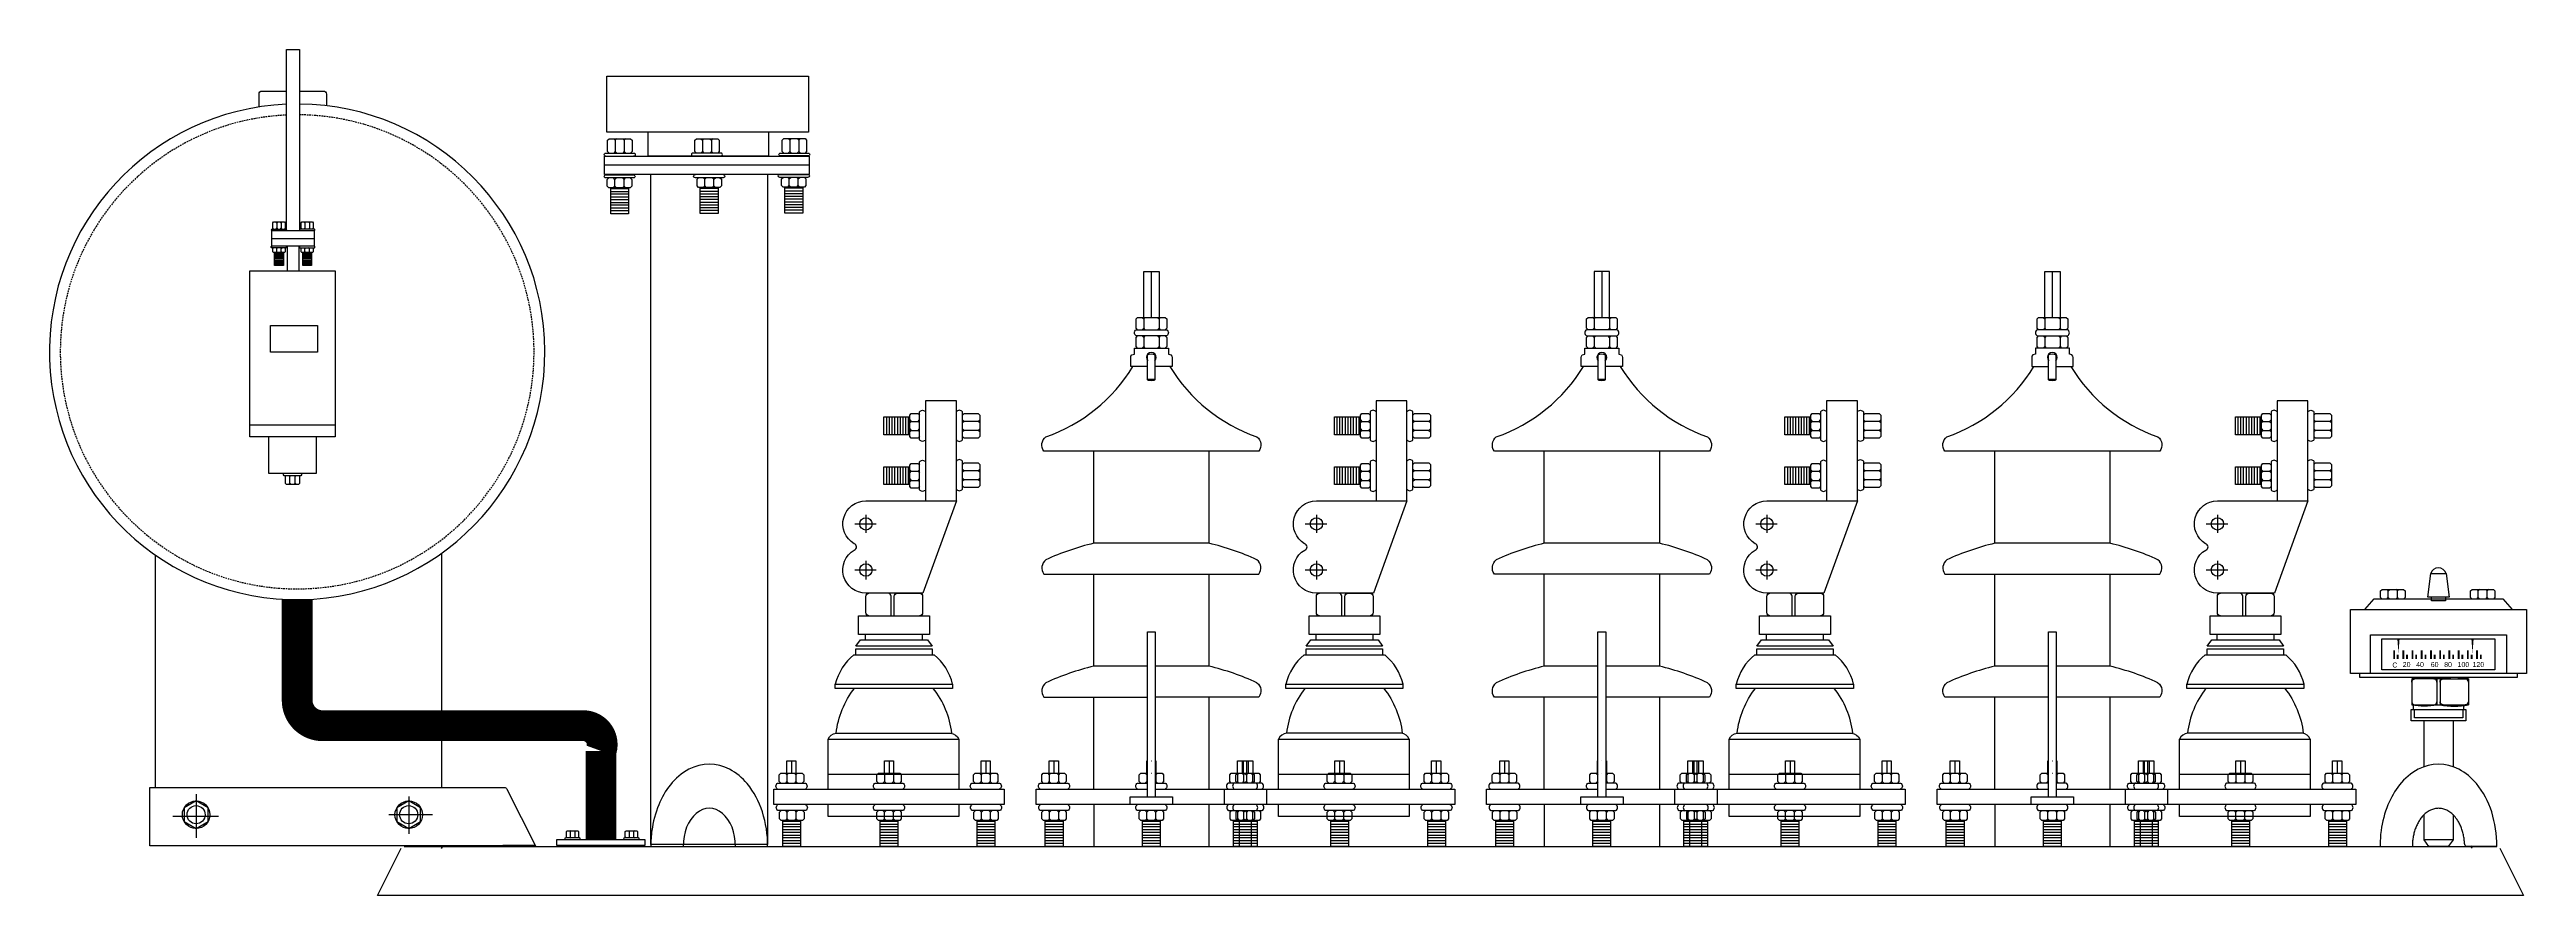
# Model space of a CAD drawing. Header units: millimetres. Extents: x 20927 to 53748, y 38421 to 54891.
# Drawn here: x 43991 to 45503, y 52903 to 53419 of the extents above; entities that cross this region are included whole.
import ezdxf

# ---------------------------------------------------------------- set-up
doc = ezdxf.new("R2010")
doc.units = ezdxf.units.MM
doc.linetypes.add('CENTERX2', pattern=[101.6, 63.5, -12.7, 12.7, -12.7])
doc.linetypes.add('DASHEDX2', pattern=[1.5, 1, -0.5])
doc.layers.add('Btrans.', color=2, linetype='Continuous')
doc.layers.add('HIGHT', color=8, linetype='Continuous')
doc.styles.get("Standard").update_dxf_attribs({"font": 'arial.ttf'})

msp = doc.modelspace()

# ---------------------------------------------------------------- linework, layer by layer
at = {"layer": 'Btrans.'}
msp.add_lwpolyline([(45486.9, 52931.9), (45501.4, 52903), (44191.4, 52903), (44205.8, 52931.9)], dxfattribs=at)
msp.add_arc((45468.2, 52931), 2, 26.5651, 90, dxfattribs=at)
at = {"layer": 'HIGHT'}
for p, q in [((44337.4, 53364.7), (44336.4, 53363.8)), ((44341, 53364.7), (44342, 53363.8)), ((44390.6, 53364.7), (44389.7, 53363.8)), ((44394.3, 53364.7), (44395.2, 53363.8)), ((44442.1, 53364.8), (44443, 53363.9)), ((44447.6, 53364.8), (44448.6, 53363.9)), ((44336.4, 53356.9), (44337.4, 53356)), ((44342, 53356.9), (44341, 53356)), ((44389.7, 53356.9), (44390.6, 53356)), ((44395.2, 53356.9), (44394.3, 53356)), ((44443, 53357), (44444, 53356)), ((44448.6, 53357), (44447.6, 53356)), ((44344.5, 53334.1), (44333.7, 53334.1)), ((44344.5, 53332.4), (44333.7, 53332.4)), ((44344.5, 53330.8), (44333.7, 53330.8)), ((44344.5, 53329.1), (44333.7, 53329.1)), ((44336.3, 53339.8), (44337.3, 53340.8)), ((44337.3, 53334.8), (44336.3, 53335.8)), ((44341.9, 53339.8), (44340.9, 53340.8)), ((44340.9, 53334.8), (44341.9, 53335.8)), ((44399.2, 53334.3), (44388.4, 53334.3)), ((44399.2, 53332.6), (44388.4, 53332.6)), ((44399.2, 53330.9), (44388.4, 53330.9)), ((44399.2, 53329.3), (44388.4, 53329.3)), ((44390.1, 53335), (44391.1, 53335.9)), ((44391.1, 53340), (44392, 53340.9)), ((44396.6, 53340), (44395.7, 53340.9)), ((44397.6, 53335), (44396.6, 53335.9)), ((44450.9, 53334.5), (44440, 53334.5)), ((44450.9, 53332.8), (44440, 53332.8)), ((44450.9, 53331.1), (44440, 53331.1)), ((44450.9, 53329.4), (44440, 53329.4)), ((44442.7, 53340.2), (44443.6, 53341.1)), ((44443.6, 53335.2), (44442.7, 53336.1)), ((44448.2, 53340.2), (44449.2, 53341.1)), ((44449.2, 53335.2), (44448.2, 53336.1)), ((44129.8, 53313.5), (44129.8, 53310.1)), ((44132.6, 53313.5), (44132.6, 53310.1)), ((44147, 53313.5), (44147, 53310.1)), ((44149.8, 53313.5), (44149.8, 53310.1)), ((44344.5, 53327.4), (44333.7, 53327.4)), ((44344.5, 53325.7), (44333.7, 53325.7)), ((44344.5, 53324.1), (44333.7, 53324.1)), ((44344.5, 53322.4), (44333.7, 53322.4)), ((44344.5, 53320.7), (44333.7, 53320.7)), ((44399.2, 53327.6), (44388.4, 53327.6)), ((44399.2, 53325.9), (44388.4, 53325.9)), ((44399.2, 53324.2), (44388.4, 53324.2)), ((44399.2, 53322.6), (44388.4, 53322.6)), ((44399.2, 53320.9), (44388.4, 53320.9)), ((44450.9, 53327.8), (44440, 53327.8)), ((44450.9, 53326.1), (44440, 53326.1)), ((44450.9, 53324.4), (44440, 53324.4)), ((44450.9, 53322.7), (44440, 53322.7)), ((44450.9, 53321.1), (44440, 53321.1)), ((44126.9, 53303.9), (44152.6, 53303.9)), ((44129.8, 53297.8), (44129.4, 53298.2)), ((44132.6, 53297.8), (44132.1, 53298.2)), ((44136.1, 53299.2), (44136.1, 53284.1)), ((44143.4, 53299.2), (44143.4, 53284.1)), ((44147, 53297.8), (44147.5, 53298.2)), ((44149.8, 53297.8), (44149.3, 53298.2)), ((44133.9, 53294.9), (44128.5, 53294.9)), ((44133.9, 53294.1), (44128.5, 53294.1)), ((44133.9, 53293.2), (44128.5, 53293.2)), ((44133.9, 53292.4), (44128.5, 53292.4)), ((44133.9, 53291.6), (44128.5, 53291.6)), ((44133.9, 53290.7), (44128.5, 53290.7)), ((44133.9, 53289.9), (44128.5, 53289.9)), ((44133.9, 53289), (44128.5, 53289)), ((44133.9, 53288.2), (44128.5, 53288.2)), ((44130.3, 53295.3), (44129.8, 53295.7)), ((44132.1, 53295.3), (44132.6, 53295.7)), ((44151.1, 53294.9), (44145.7, 53294.9)), ((44151.1, 53294.1), (44145.7, 53294.1)), ((44151.1, 53293.2), (44145.7, 53293.2)), ((44151.1, 53292.4), (44145.7, 53292.4)), ((44151.1, 53291.6), (44145.7, 53291.6)), ((44151.1, 53290.7), (44145.7, 53290.7)), ((44151.1, 53289.9), (44145.7, 53289.9)), ((44151.1, 53289.1), (44145.7, 53289.1)), ((44151.1, 53288.2), (44145.7, 53288.2)), ((44147.5, 53295.3), (44147, 53295.7)), ((44149.3, 53295.3), (44149.8, 53295.7)), ((44663.7, 53283.8), (44663.7, 53255.7)), ((44938.7, 53283.8), (44938.7, 53255.7)), ((45213.7, 53283.8), (45213.7, 53255.7)), ((44659.1, 53254.8), (44659.1, 53249.1)), ((44668.4, 53254.8), (44668.4, 53249.1)), ((44934.1, 53254.8), (44934.1, 53249.1)), ((44943.4, 53254.8), (44943.4, 53249.1)), ((45209.1, 53254.8), (45209.1, 53249.1)), ((45218.4, 53254.8), (45218.4, 53249.1)), ((44659.1, 53243.5), (44659.1, 53237.9)), ((44668.4, 53243.5), (44668.4, 53237.9)), ((44934.1, 53237.9), (44935, 53237)), ((44943.4, 53237.9), (44942.5, 53237)), ((45210, 53244.5), (45209.1, 53243.5)), ((45209.1, 53237.9), (45210, 53237)), ((45218.4, 53243.5), (45218.4, 53237.9)), ((44661.4, 53217.6), (44661.4, 53232.8)), ((44936.4, 53217.6), (44936.4, 53232.8)), ((45211.4, 53217.6), (45211.4, 53232.8)), ((44502.2, 53184.1), (44502.2, 53195)), ((44503.8, 53184.1), (44503.8, 53195)), ((44505.5, 53184.1), (44505.5, 53195)), ((44507.2, 53184.1), (44507.2, 53195)), ((44508.9, 53184.1), (44508.9, 53195)), ((44510.5, 53184.1), (44510.5, 53195)), ((44512.2, 53184.1), (44512.2, 53195)), ((44513.9, 53184.1), (44513.9, 53195)), ((44515.5, 53184.1), (44515.5, 53195)), ((44516.3, 53191.4), (44517.2, 53192.3)), ((44521.3, 53192.3), (44522.2, 53191.4)), ((44549.4, 53192.3), (44548.4, 53191.4)), ((44559.1, 53191.4), (44558.1, 53192.3)), ((44777.2, 53184.1), (44777.2, 53195)), ((44778.8, 53184.1), (44778.8, 53195)), ((44780.5, 53184.1), (44780.5, 53195)), ((44782.2, 53184.1), (44782.2, 53195)), ((44783.9, 53184.1), (44783.9, 53195)), ((44785.5, 53184.1), (44785.5, 53195)), ((44787.2, 53184.1), (44787.2, 53195)), ((44788.9, 53184.1), (44788.9, 53195)), ((44790.5, 53184.1), (44790.5, 53195)), ((44791.3, 53193.2), (44792.2, 53192.3)), ((44796.3, 53192.3), (44797.2, 53193.2)), ((44833.1, 53192.3), (44824.4, 53192.3)), ((45052.2, 53184.1), (45052.2, 53195)), ((45053.8, 53184.1), (45053.8, 53195)), ((45055.5, 53184.1), (45055.5, 53195)), ((45057.2, 53184.1), (45057.2, 53195)), ((45058.9, 53184.1), (45058.9, 53195)), ((45060.5, 53184.1), (45060.5, 53195)), ((45062.2, 53184.1), (45062.2, 53195)), ((45063.9, 53184.1), (45063.9, 53195)), ((45065.5, 53184.1), (45065.5, 53195)), ((45066.3, 53191.4), (45067.2, 53192.3)), ((45071.3, 53192.3), (45072.2, 53191.4)), ((45099.4, 53192.3), (45098.4, 53191.4)), ((45109.1, 53191.4), (45108.1, 53192.3)), ((45327.2, 53184.1), (45327.2, 53195)), ((45328.8, 53184.1), (45328.8, 53195)), ((45330.5, 53184.1), (45330.5, 53195)), ((45332.2, 53184.1), (45332.2, 53195)), ((45333.9, 53184.1), (45333.9, 53195)), ((45335.5, 53184.1), (45335.5, 53195)), ((45337.2, 53184.1), (45337.2, 53195)), ((45338.9, 53184.1), (45338.9, 53195)), ((45340.5, 53184.1), (45340.5, 53195)), ((45341.3, 53193.2), (45342.2, 53192.3)), ((45346.3, 53192.3), (45347.2, 53193.2)), ((45374.4, 53192.3), (45373.4, 53193.2)), ((45384.1, 53193.2), (45383.1, 53192.3)), ((44521.3, 53186.8), (44522.2, 53187.7)), ((44549.4, 53186.8), (44548.4, 53185.8)), ((44559.1, 53187.7), (44558.1, 53186.8)), ((44791.3, 53187.7), (44792.2, 53186.8)), ((44833.1, 53186.8), (44824.4, 53186.8)), ((45071.3, 53186.8), (45072.2, 53187.7)), ((45099.4, 53186.8), (45098.4, 53185.8)), ((45109.1, 53187.7), (45108.1, 53186.8)), ((45341.3, 53187.7), (45342.2, 53186.8)), ((45374.4, 53186.8), (45373.4, 53187.7)), ((45384.1, 53185.8), (45383.1, 53186.8)), ((44502.2, 53153.7), (44502.2, 53164.5)), ((44503.8, 53153.7), (44503.8, 53164.5)), ((44505.5, 53153.7), (44505.5, 53164.5)), ((44507.2, 53153.7), (44507.2, 53164.5)), ((44508.9, 53153.7), (44508.9, 53164.5)), ((44510.5, 53153.7), (44510.5, 53164.5)), ((44512.2, 53153.7), (44512.2, 53164.5)), ((44513.9, 53153.7), (44513.9, 53164.5)), ((44515.5, 53153.7), (44515.5, 53164.5)), ((44516.3, 53160.9), (44517.2, 53161.8)), ((44521.3, 53161.8), (44522.2, 53160.9)), ((44549.4, 53162.2), (44548.4, 53161.3)), ((44559.1, 53161.3), (44558.1, 53162.2)), ((44777.2, 53153.7), (44777.2, 53164.5)), ((44778.8, 53153.7), (44778.8, 53164.5)), ((44780.5, 53153.7), (44780.5, 53164.5)), ((44782.2, 53153.7), (44782.2, 53164.5)), ((44783.9, 53153.7), (44783.9, 53164.5)), ((44785.5, 53153.7), (44785.5, 53164.5)), ((44787.2, 53153.7), (44787.2, 53164.5)), ((44788.9, 53153.7), (44788.9, 53164.5)), ((44790.5, 53153.7), (44790.5, 53164.5)), ((44791.3, 53162.8), (44792.2, 53161.8)), ((44796.3, 53161.8), (44797.2, 53162.8)), ((44833.1, 53162.2), (44824.4, 53162.2)), ((45052.2, 53153.7), (45052.2, 53164.5)), ((45053.8, 53153.7), (45053.8, 53164.5)), ((45055.5, 53153.7), (45055.5, 53164.5)), ((45057.2, 53153.7), (45057.2, 53164.5)), ((45058.9, 53153.7), (45058.9, 53164.5)), ((45060.5, 53153.7), (45060.5, 53164.5)), ((45062.2, 53153.7), (45062.2, 53164.5)), ((45063.9, 53153.7), (45063.9, 53164.5)), ((45065.5, 53153.7), (45065.5, 53164.5)), ((45066.3, 53160.9), (45067.2, 53161.8)), ((45071.3, 53161.8), (45072.2, 53160.9)), ((45099.4, 53162.2), (45098.4, 53161.3)), ((45109.1, 53161.3), (45108.1, 53162.2)), ((45327.2, 53153.7), (45327.2, 53164.5)), ((45328.8, 53153.7), (45328.8, 53164.5)), ((45330.5, 53153.7), (45330.5, 53164.5)), ((45332.2, 53153.7), (45332.2, 53164.5)), ((45333.9, 53153.7), (45333.9, 53164.5)), ((45335.5, 53153.7), (45335.5, 53164.5)), ((45337.2, 53153.7), (45337.2, 53164.5)), ((45338.9, 53153.7), (45338.9, 53164.5)), ((45340.5, 53153.7), (45340.5, 53164.5)), ((45341.3, 53162.8), (45342.2, 53161.8)), ((45346.3, 53161.8), (45347.2, 53162.8)), ((45374.4, 53162.2), (45373.4, 53163.1)), ((45384.1, 53163.1), (45383.1, 53162.2)), ((44137.8, 53158.7), (44137.2, 53159.2)), ((44137.2, 53154), (44137.8, 53154.6)), ((44141.1, 53158.7), (44140.5, 53159.2)), ((44140.5, 53154), (44141.1, 53154.6)), ((44516.3, 53157.2), (44517.2, 53156.3)), ((44521.3, 53156.3), (44522.2, 53157.2)), ((44549.4, 53156.7), (44548.4, 53157.6)), ((44559.1, 53157.6), (44558.1, 53156.7)), ((44792.2, 53156.3), (44796.3, 53156.3)), ((44833.1, 53156.7), (44824.4, 53156.7)), ((45066.3, 53157.2), (45067.2, 53156.3)), ((45071.3, 53156.3), (45072.2, 53157.2)), ((45099.4, 53156.7), (45098.4, 53157.6)), ((45109.1, 53157.6), (45108.1, 53156.7)), ((45342.2, 53156.3), (45346.3, 53156.3)), ((45374.4, 53156.7), (45373.4, 53155.7)), ((45384.1, 53155.7), (45383.1, 53156.7)), ((44055.9, 52968.9), (44055.9, 53110.7)), ((44230.5, 53111.9), (44230.5, 53016)), ((45418.8, 53088.9), (45417.9, 53089.8)), ((45424.4, 53088.9), (45423.4, 53089.8)), ((45473.7, 53084.8), (45473.7, 53088.9)), ((45479.2, 53084.8), (45479.2, 53088.9)), ((45417.9, 53083.9), (45418.8, 53084.8)), ((45423.4, 53083.9), (45424.4, 53084.8)), ((44628.6, 52967.9), (44628.6, 53024.1)), ((44698.9, 53024.1), (44698.9, 52967.9)), ((44903.6, 52967.9), (44903.6, 53024.1)), ((44973.9, 53024.1), (44973.9, 52967.9)), ((45178.6, 52967.9), (45178.6, 53024.1)), ((45248.9, 53024.1), (45248.9, 52967.9)), ((44230.5, 52997.2), (44230.5, 52968.9)), ((44444.1, 52985.2), (44444.1, 52977.6)), ((44503.6, 52985.2), (44503.6, 52977.6)), ((44562.6, 52985.2), (44562.6, 52977.6)), ((44604.2, 52985.2), (44604.2, 52977.6)), ((44663.7, 52985.2), (44663.8, 52985.2)), ((44719.1, 52985.2), (44719.1, 52977.6)), ((44720, 52977.6), (44720, 52985.2)), ((44721.8, 52985.2), (44721.8, 52977.6)), ((44722.8, 52985.2), (44722.8, 52977.6)), ((44778.6, 52985.2), (44778.6, 52977.6)), ((44837.6, 52985.2), (44837.6, 52977.6)), ((44879.2, 52985.2), (44879.2, 52977.6)), ((44938.7, 52985.2), (44938.8, 52985.2)), ((44994.1, 52985.2), (44994.1, 52977.6)), ((44995, 52977.6), (44995, 52985.2)), ((44996.8, 52985.2), (44996.8, 52977.6)), ((44997.8, 52985.2), (44997.8, 52977.6)), ((45053.6, 52985.2), (45053.6, 52977.6)), ((45112.6, 52985.2), (45112.6, 52977.6)), ((45154.2, 52985.2), (45154.2, 52977.6)), ((45213.7, 52985.2), (45213.8, 52985.2)), ((45269.1, 52985.2), (45269.1, 52977.6)), ((45270, 52977.6), (45270, 52985.2)), ((45271.8, 52985.2), (45271.8, 52977.6)), ((45272.8, 52985.2), (45272.8, 52977.6)), ((45328.6, 52985.2), (45328.6, 52977.6)), ((45387.6, 52985.2), (45387.6, 52977.6)), ((44442.2, 52977.6), (44441.3, 52976.6)), ((44441.3, 52972.6), (44442.2, 52971.6)), ((44447.8, 52977.6), (44446.8, 52976.6)), ((44446.8, 52972.6), (44447.8, 52971.6)), ((44501.8, 52977.6), (44500.8, 52976.6)), ((44500.8, 52972.6), (44501.8, 52971.6)), ((44507.3, 52977.6), (44506.3, 52976.6)), ((44506.3, 52972.6), (44507.3, 52971.6)), ((44560.8, 52977.6), (44559.8, 52976.6)), ((44559.8, 52972.6), (44560.8, 52971.6)), ((44564.4, 52977.6), (44565.4, 52976.6)), ((44565.4, 52972.6), (44566.3, 52971.6)), ((44600.5, 52977.6), (44601.4, 52976.6)), ((44601.4, 52972.6), (44600.5, 52971.6)), ((44606, 52977.6), (44607, 52976.6)), ((44607, 52972.6), (44607.9, 52971.6)), ((44660, 52977.6), (44661, 52976.6)), ((44661, 52972.6), (44660, 52971.6)), ((44663.7, 52977.6), (44663.8, 52977.6)), ((44667.4, 52977.6), (44666.5, 52976.6)), ((44666.5, 52972.6), (44667.4, 52971.6)), ((44708.3, 52958.5), (44708.3, 52967.9)), ((44716.3, 52976.6), (44716.3, 52972.6)), ((44719.1, 52977.6), (44720, 52976.6)), ((44720, 52972.6), (44720.9, 52971.6)), ((44721.8, 52976.6), (44721.8, 52972.6)), ((44726.5, 52977.6), (44725.5, 52976.6)), ((44725.5, 52972.6), (44726.5, 52971.6)), ((44734.1, 52967.9), (44734.1, 52958.5)), ((44775.8, 52976.6), (44775.8, 52972.6)), ((44781.3, 52976.6), (44781.3, 52972.6)), ((44834.8, 52976.6), (44834.8, 52972.6)), ((44840.4, 52976.6), (44840.4, 52972.6)), ((44875.5, 52977.6), (44876.4, 52976.6)), ((44876.4, 52972.6), (44875.5, 52971.6)), ((44881, 52977.6), (44882, 52976.6)), ((44882, 52972.6), (44882.9, 52971.6)), ((44935, 52977.6), (44936, 52976.6)), ((44936, 52972.6), (44935, 52971.6)), ((44938.7, 52977.6), (44938.8, 52977.6)), ((44942.4, 52977.6), (44941.5, 52976.6)), ((44941.5, 52972.6), (44942.4, 52971.6)), ((44983.3, 52958.5), (44983.3, 52967.9)), ((44992.2, 52977.6), (44991.3, 52976.6)), ((44991.3, 52972.6), (44992.2, 52971.6)), ((44994.1, 52977.6), (44995, 52976.6)), ((44995, 52972.6), (44995.9, 52971.6)), ((44997.8, 52977.6), (44996.8, 52976.6)), ((44996.8, 52972.6), (44997.8, 52971.6)), ((45001.5, 52977.6), (45000.5, 52976.6)), ((45000.5, 52972.6), (45001.5, 52971.6)), ((45009.1, 52967.9), (45009.1, 52958.5)), ((45051.8, 52977.6), (45050.8, 52976.6)), ((45050.8, 52972.6), (45051.8, 52971.6)), ((45057.3, 52977.6), (45056.3, 52976.6)), ((45056.3, 52972.6), (45057.3, 52971.6)), ((45110.8, 52977.6), (45109.8, 52976.6)), ((45109.8, 52972.6), (45110.8, 52971.6)), ((45116.3, 52977.6), (45115.4, 52976.6)), ((45115.4, 52972.6), (45116.3, 52971.6)), ((45150.5, 52977.6), (45151.4, 52976.6)), ((45151.4, 52972.6), (45150.5, 52971.6)), ((45156, 52977.6), (45157, 52976.6)), ((45157, 52972.6), (45157.9, 52971.6)), ((45210, 52977.6), (45211, 52976.6)), ((45211, 52972.6), (45210, 52971.6)), ((45213.7, 52977.6), (45213.8, 52977.6)), ((45217.4, 52977.6), (45216.5, 52976.6)), ((45216.5, 52972.6), (45217.4, 52971.6)), ((45258.3, 52958.5), (45258.3, 52967.9)), ((45266.3, 52976.6), (45266.3, 52972.6)), ((45269.1, 52977.6), (45270, 52976.6)), ((45270, 52972.6), (45270.9, 52971.6)), ((45271.8, 52976.6), (45271.8, 52972.6)), ((45276.5, 52977.6), (45275.5, 52976.6)), ((45275.5, 52972.6), (45276.5, 52971.6)), ((45284.1, 52967.9), (45284.1, 52958.5)), ((45325.8, 52976.6), (45325.8, 52972.6)), ((45330.4, 52977.6), (45331.3, 52976.6)), ((45331.3, 52972.6), (45330.4, 52971.6)), ((45384.8, 52976.6), (45384.8, 52972.6)), ((45390.4, 52976.6), (45390.4, 52972.6)), ((44441.5, 52953.8), (44442.4, 52954.8)), ((44447, 52949.8), (44447, 52953.8)), ((44565.6, 52949.8), (44565.6, 52953.8)), ((44601.6, 52949.8), (44601.6, 52953.8)), ((44607.2, 52953.8), (44608.1, 52954.8)), ((44628.6, 52958.5), (44628.6, 52932.9)), ((44661, 52949.8), (44661, 52953.8)), ((44666.5, 52949.8), (44666.5, 52953.8)), ((44698.9, 52958.7), (44698.9, 52932.9)), ((44716.5, 52953.8), (44717.4, 52954.8)), ((44720.2, 52949.8), (44720.2, 52953.8)), ((44722, 52953.8), (44722.9, 52954.8)), ((44725.7, 52949.8), (44725.7, 52953.8)), ((44775.8, 52953.8), (44774.9, 52954.8)), ((44781.3, 52953.8), (44780.4, 52954.8)), ((44835, 52953.8), (44834.1, 52954.8)), ((44840.6, 52953.8), (44841.5, 52954.8)), ((44876.6, 52949.8), (44876.6, 52953.8)), ((44882.2, 52953.8), (44883.1, 52954.8)), ((44903.6, 52958.5), (44903.6, 52932.9)), ((44936, 52949.8), (44936, 52953.8)), ((44941.5, 52949.8), (44941.5, 52953.8)), ((44973.9, 52958.7), (44973.9, 52932.9)), ((44995.2, 52949.8), (44995.2, 52953.8)), ((44997, 52953.8), (44997.9, 52954.8)), ((45000.7, 52949.8), (45000.7, 52953.8)), ((45115.6, 52953.8), (45114.6, 52954.8)), ((45151.6, 52949.8), (45151.6, 52953.8)), ((45157.2, 52953.8), (45158.1, 52954.8)), ((45178.6, 52958.5), (45178.6, 52932.9)), ((45211, 52953.8), (45211.9, 52954.8)), ((45216.5, 52949.8), (45216.5, 52953.8)), ((45248.9, 52958.7), (45248.9, 52932.9)), ((45266.5, 52953.8), (45265.5, 52954.8)), ((45270.2, 52949.8), (45270.2, 52953.8)), ((45272, 52953.8), (45272.9, 52954.8)), ((45275.7, 52949.8), (45275.7, 52953.8)), ((45325.8, 52953.8), (45326.8, 52954.8)), ((45331.3, 52953.8), (45330.4, 52954.8)), ((45385, 52953.8), (45386, 52954.8)), ((45390.6, 52953.8), (45391.5, 52954.8)), ((44309, 52938.6), (44308.5, 52938.1)), ((44309.5, 52942.5), (44309, 52942)), ((44311.3, 52942.5), (44311.8, 52942)), ((44311.8, 52938.6), (44311.3, 52938.1)), ((44344.5, 52942.5), (44345, 52942)), ((44345, 52938.6), (44344.5, 52938.1)), ((44348.2, 52942.5), (44347.7, 52942)), ((44347.7, 52938.6), (44348.2, 52938.1)), ((44449.6, 52948.1), (44438.8, 52948.1)), ((44449.6, 52946.4), (44438.8, 52946.4)), ((44449.6, 52944.8), (44438.8, 52944.8)), ((44449.6, 52943.1), (44438.8, 52943.1)), ((44449.6, 52941.4), (44438.8, 52941.4)), ((44449.6, 52939.7), (44438.8, 52939.7)), ((44449.6, 52938.1), (44438.8, 52938.1)), ((44449.6, 52936.4), (44438.8, 52936.4)), ((44442.4, 52948.8), (44441.5, 52949.8)), ((44509, 52948.1), (44498.2, 52948.1)), ((44509, 52946.4), (44498.2, 52946.4)), ((44509, 52944.8), (44498.2, 52944.8)), ((44509, 52943.1), (44498.2, 52943.1)), ((44509, 52941.4), (44498.2, 52941.4)), ((44509, 52939.7), (44498.2, 52939.7)), ((44509, 52938.1), (44498.2, 52938.1)), ((44509, 52936.4), (44498.2, 52936.4)), ((44501.8, 52948.8), (44500.8, 52949.8)), ((44507.3, 52948.8), (44506.3, 52949.8)), ((44568.2, 52948.1), (44557.4, 52948.1)), ((44568.2, 52946.4), (44557.4, 52946.4)), ((44568.2, 52944.8), (44557.4, 52944.8)), ((44568.2, 52943.1), (44557.4, 52943.1)), ((44568.2, 52941.4), (44557.4, 52941.4)), ((44568.2, 52939.7), (44557.4, 52939.7)), ((44568.2, 52938.1), (44557.4, 52938.1)), ((44568.2, 52936.4), (44557.4, 52936.4)), ((44561, 52948.8), (44560, 52949.8)), ((44609.8, 52948.1), (44599, 52948.1)), ((44609.8, 52946.4), (44599, 52946.4)), ((44609.8, 52944.8), (44599, 52944.8)), ((44609.8, 52943.1), (44599, 52943.1)), ((44609.8, 52941.4), (44599, 52941.4)), ((44609.8, 52939.7), (44599, 52939.7)), ((44609.8, 52938.1), (44599, 52938.1)), ((44609.8, 52936.4), (44599, 52936.4)), ((44608.1, 52948.8), (44607.2, 52949.8)), ((44669.1, 52948.1), (44658.3, 52948.1)), ((44669.1, 52946.4), (44658.3, 52946.4)), ((44669.1, 52944.8), (44658.3, 52944.8)), ((44669.1, 52943.1), (44658.3, 52943.1)), ((44669.1, 52941.4), (44658.3, 52941.4)), ((44669.1, 52939.7), (44658.3, 52939.7)), ((44669.1, 52938.1), (44658.3, 52938.1)), ((44669.1, 52936.4), (44658.3, 52936.4)), ((44728.3, 52948.1), (44713.8, 52948.1)), ((44728.3, 52946.4), (44713.8, 52946.4)), ((44728.3, 52944.8), (44713.8, 52944.8)), ((44728.3, 52943.1), (44713.8, 52943.1)), ((44728.3, 52941.4), (44713.8, 52941.4)), ((44728.3, 52939.7), (44713.8, 52939.7)), ((44728.3, 52938.1), (44713.8, 52938.1)), ((44728.3, 52936.4), (44713.8, 52936.4)), ((44717.5, 52933), (44717.5, 52948.8)), ((44721.1, 52948.8), (44722, 52949.8)), ((44724.6, 52948.8), (44724.6, 52933)), ((44784, 52948.1), (44773.2, 52948.1)), ((44784, 52946.4), (44773.2, 52946.4)), ((44784, 52944.8), (44773.2, 52944.8)), ((44784, 52943.1), (44773.2, 52943.1)), ((44784, 52941.4), (44773.2, 52941.4)), ((44784, 52939.7), (44773.2, 52939.7)), ((44784, 52938.1), (44773.2, 52938.1)), ((44784, 52936.4), (44773.2, 52936.4)), ((44774.9, 52948.8), (44775.8, 52949.8)), ((44780.4, 52948.8), (44781.3, 52949.8)), ((44843.2, 52948.1), (44832.4, 52948.1)), ((44843.2, 52946.4), (44832.4, 52946.4)), ((44843.2, 52944.8), (44832.4, 52944.8)), ((44843.2, 52943.1), (44832.4, 52943.1)), ((44843.2, 52941.4), (44832.4, 52941.4)), ((44843.2, 52939.7), (44832.4, 52939.7)), ((44843.2, 52938.1), (44832.4, 52938.1)), ((44843.2, 52936.4), (44832.4, 52936.4)), ((44834.1, 52948.8), (44835, 52949.8)), ((44841.5, 52948.8), (44840.6, 52949.8)), ((44884.8, 52948.1), (44874, 52948.1)), ((44884.8, 52946.4), (44874, 52946.4)), ((44884.8, 52944.8), (44874, 52944.8)), ((44884.8, 52943.1), (44874, 52943.1)), ((44884.8, 52941.4), (44874, 52941.4)), ((44884.8, 52939.7), (44874, 52939.7)), ((44884.8, 52938.1), (44874, 52938.1)), ((44884.8, 52936.4), (44874, 52936.4)), ((44883.1, 52948.8), (44882.2, 52949.8)), ((44944.1, 52948.1), (44933.3, 52948.1)), ((44944.1, 52946.4), (44933.3, 52946.4)), ((44944.1, 52944.8), (44933.3, 52944.8)), ((44944.1, 52943.1), (44933.3, 52943.1)), ((44944.1, 52941.4), (44933.3, 52941.4)), ((44944.1, 52939.7), (44933.3, 52939.7)), ((44944.1, 52938.1), (44933.3, 52938.1)), ((44944.1, 52936.4), (44933.3, 52936.4)), ((45003.3, 52948.1), (44988.8, 52948.1)), ((45003.3, 52946.4), (44988.8, 52946.4)), ((45003.3, 52944.8), (44988.8, 52944.8)), ((45003.3, 52943.1), (44988.8, 52943.1)), ((45003.3, 52941.4), (44988.8, 52941.4)), ((45003.3, 52939.7), (44988.8, 52939.7)), ((45003.3, 52938.1), (44988.8, 52938.1)), ((45003.3, 52936.4), (44988.8, 52936.4)), ((44992.4, 52948.8), (44991.5, 52949.8)), ((44992.5, 52933), (44992.5, 52948.8)), ((44997.9, 52948.8), (44997, 52949.8)), ((44999.6, 52948.8), (44999.6, 52933)), ((45059, 52948.1), (45048.2, 52948.1)), ((45059, 52946.4), (45048.2, 52946.4)), ((45059, 52944.8), (45048.2, 52944.8)), ((45059, 52943.1), (45048.2, 52943.1)), ((45059, 52941.4), (45048.2, 52941.4)), ((45059, 52939.7), (45048.2, 52939.7)), ((45059, 52938.1), (45048.2, 52938.1)), ((45059, 52936.4), (45048.2, 52936.4)), ((45051.8, 52948.8), (45050.8, 52949.8)), ((45057.3, 52948.8), (45056.3, 52949.8)), ((45118.2, 52948.1), (45107.4, 52948.1)), ((45118.2, 52946.4), (45107.4, 52946.4)), ((45118.2, 52944.8), (45107.4, 52944.8)), ((45118.2, 52943.1), (45107.4, 52943.1)), ((45118.2, 52941.4), (45107.4, 52941.4)), ((45118.2, 52939.7), (45107.4, 52939.7)), ((45118.2, 52938.1), (45107.4, 52938.1)), ((45118.2, 52936.4), (45107.4, 52936.4)), ((45111, 52948.8), (45110, 52949.8)), ((45114.6, 52948.8), (45115.6, 52949.8)), ((45159.8, 52948.1), (45149, 52948.1)), ((45159.8, 52946.4), (45149, 52946.4)), ((45159.8, 52944.8), (45149, 52944.8)), ((45159.8, 52943.1), (45149, 52943.1)), ((45159.8, 52941.4), (45149, 52941.4)), ((45159.8, 52939.7), (45149, 52939.7)), ((45159.8, 52938.1), (45149, 52938.1)), ((45159.8, 52936.4), (45149, 52936.4)), ((45158.1, 52948.8), (45157.2, 52949.8)), ((45219.1, 52948.1), (45208.3, 52948.1)), ((45219.1, 52946.4), (45208.3, 52946.4)), ((45219.1, 52944.8), (45208.3, 52944.8)), ((45219.1, 52943.1), (45208.3, 52943.1)), ((45219.1, 52941.4), (45208.3, 52941.4)), ((45219.1, 52939.7), (45208.3, 52939.7)), ((45219.1, 52938.1), (45208.3, 52938.1)), ((45219.1, 52936.4), (45208.3, 52936.4)), ((45211.9, 52948.8), (45211, 52949.8)), ((45278.3, 52948.1), (45263.8, 52948.1)), ((45278.3, 52946.4), (45263.8, 52946.4)), ((45278.3, 52944.8), (45263.8, 52944.8)), ((45278.3, 52943.1), (45263.8, 52943.1)), ((45278.3, 52941.4), (45263.8, 52941.4)), ((45278.3, 52939.7), (45263.8, 52939.7)), ((45278.3, 52938.1), (45263.8, 52938.1)), ((45278.3, 52936.4), (45263.8, 52936.4)), ((45265.5, 52948.8), (45266.5, 52949.8)), ((45267.5, 52933), (45267.5, 52948.8)), ((45271.1, 52948.8), (45272, 52949.8)), ((45274.6, 52948.8), (45274.6, 52933)), ((45334, 52948.1), (45323.2, 52948.1)), ((45334, 52946.4), (45323.2, 52946.4)), ((45334, 52944.8), (45323.2, 52944.8)), ((45334, 52943.1), (45323.2, 52943.1)), ((45334, 52941.4), (45323.2, 52941.4)), ((45334, 52939.7), (45323.2, 52939.7)), ((45334, 52938.1), (45323.2, 52938.1)), ((45334, 52936.4), (45323.2, 52936.4)), ((45330.4, 52948.8), (45331.3, 52949.8)), ((45393.2, 52948.1), (45382.4, 52948.1)), ((45393.2, 52946.4), (45382.4, 52946.4)), ((45393.2, 52944.8), (45382.4, 52944.8)), ((45393.2, 52943.1), (45382.4, 52943.1)), ((45393.2, 52941.4), (45382.4, 52941.4)), ((45393.2, 52939.7), (45382.4, 52939.7)), ((45393.2, 52938.1), (45382.4, 52938.1)), ((45393.2, 52936.4), (45382.4, 52936.4)), ((45391.5, 52948.8), (45390.6, 52949.8)), ((44267.8, 52933.8), (44287.5, 52933.8)), ((44319.5, 52933.8), (44339.2, 52933.8)), ((44449.6, 52934.7), (44438.8, 52934.7)), ((44509, 52934.7), (44498.2, 52934.7)), ((44568.2, 52934.7), (44557.4, 52934.7)), ((44609.8, 52934.7), (44599, 52934.7)), ((44669.1, 52934.7), (44658.3, 52934.7)), ((44728.3, 52934.7), (44713.8, 52934.7)), ((44784, 52934.7), (44773.2, 52934.7)), ((44843.2, 52934.7), (44832.4, 52934.7)), ((44884.8, 52934.7), (44874, 52934.7)), ((44944.1, 52934.7), (44933.3, 52934.7)), ((45003.3, 52934.7), (44988.8, 52934.7)), ((45059, 52934.7), (45048.2, 52934.7)), ((45118.2, 52934.7), (45107.4, 52934.7)), ((45159.8, 52934.7), (45149, 52934.7)), ((45219.1, 52934.7), (45208.3, 52934.7)), ((45278.3, 52934.7), (45263.8, 52934.7)), ((45334, 52934.7), (45323.2, 52934.7)), ((45393.2, 52934.7), (45382.4, 52934.7))]:
    msp.add_line(p, q, dxfattribs=at)
at = {"layer": 'HIGHT', "linetype": 'CENTERX2'}
for p, q in [((44489.5, 53135.3), (44489.5, 53124.3)), ((44764.5, 53135.3), (44764.5, 53124.3)), ((45039.5, 53135.3), (45039.5, 53124.3)), ((45314.5, 53135.3), (45314.5, 53124.3)), ((44482.7, 53129.7), (44495.8, 53129.7)), ((44757.7, 53129.7), (44770.8, 53129.7)), ((45032.7, 53129.7), (45045.8, 53129.7)), ((45307.7, 53129.7), (45320.8, 53129.7)), ((44482.7, 53101.6), (44495.8, 53101.6)), ((44489.5, 53107.1), (44489.5, 53095.9)), ((44757.7, 53101.6), (44770.8, 53101.6)), ((44764.5, 53107.1), (44764.5, 53095.9)), ((45032.7, 53101.6), (45045.8, 53101.6)), ((45039.5, 53107.1), (45039.5, 53095.9)), ((45307.7, 53101.6), (45320.8, 53101.6)), ((45314.5, 53107.1), (45314.5, 53095.9)), ((44066.5, 52951.5), (44094.3, 52951.5)), ((44080.6, 52964.9), (44080.6, 52938.1)), ((44225, 52952.3), (44198.2, 52952.3)), ((44210.4, 52963.5), (44210.4, 52940.6))]:
    msp.add_line(p, q, dxfattribs=at)
at = {"layer": 'HIGHT', "linetype": 'ByBlock'}
for p, q in [((44482.1, 53049.9), (44531.1, 53049.9)), ((44757.1, 53049.9), (44806.1, 53049.9)), ((45032.1, 53049.9), (45081.1, 53049.9)), ((45307.1, 53049.9), (45356.1, 53049.9)), ((45452.3, 53035.1), (45465.8, 53035.1)), ((45452.3, 53019.3), (45465.8, 53019.3))]:
    msp.add_line(p, q, dxfattribs=at)
at = {"layer": 'HIGHT'}
for points in [[(44135.7, 53308.7), (44135.7, 53419.1), (44143.8, 53419.1), (44143.8, 53308.7)], [(44332.7, 53356), (44331.8, 53356.9), (44331.8, 53363.8), (44332.7, 53364.7), (44345.7, 53364.7), (44346.7, 53363.8), (44346.7, 53356.9), (44345.7, 53356)], [(44335.5, 53364.7), (44336.4, 53363.8), (44336.4, 53356.9), (44335.5, 53356)], [(44342.9, 53364.7), (44342, 53363.8), (44342, 53356.9), (44342.9, 53356)], [(44430.1, 53368.7), (44430.1, 53354), (44356.5, 53354), (44356.5, 53368.7)], [(44386, 53356), (44385, 53356.9), (44385, 53363.8), (44386, 53364.7), (44399, 53364.7), (44399.9, 53363.8), (44399.9, 53356.9), (44399, 53356)], [(44388.8, 53364.7), (44389.7, 53363.8), (44389.7, 53356.9), (44388.8, 53356)], [(44396.2, 53364.7), (44395.2, 53363.8), (44395.2, 53356.9), (44396.2, 53356)], [(44439.3, 53356), (44438.4, 53357), (44438.4, 53363.9), (44439.3, 53364.8), (44452.3, 53364.8), (44453.3, 53363.9), (44453.3, 53357), (44452.3, 53356)], [(44444, 53364.8), (44443, 53363.9), (44443, 53357), (44442.1, 53356)], [(44449.5, 53364.8), (44448.6, 53363.9), (44448.6, 53357), (44449.5, 53356)], [(44454.9, 53348.5), (44330, 53348.5)], [(44345.6, 53340.8), (44346.5, 53339.8), (44346.5, 53335.8), (44345.6, 53334.8), (44332.6, 53334.8), (44331.6, 53335.8), (44331.6, 53339.8), (44332.6, 53340.8)], [(44344.5, 53334.8), (44344.5, 53319), (44333.7, 53319), (44333.7, 53334.8)], [(44335.4, 53334.8), (44336.3, 53335.8), (44336.3, 53339.8), (44335.4, 53340.8)], [(44342.8, 53334.8), (44341.9, 53335.8), (44341.9, 53339.8), (44342.8, 53340.8)], [(44429.5, 53342.8), (44429.5, 52934.1), (44358.2, 52934.1), (44358.2, 53342.8)], [(44400.4, 53340.9), (44401.3, 53340), (44401.3, 53335.9), (44400.4, 53335), (44387.3, 53335), (44386.4, 53335.9), (44386.4, 53340), (44387.3, 53340.9)], [(44399.2, 53335), (44399.2, 53319.2), (44388.4, 53319.2), (44388.4, 53335)], [(44392, 53335), (44391.1, 53335.9), (44391.1, 53340), (44390.1, 53340.9)], [(44395.7, 53335), (44396.6, 53335.9), (44396.6, 53340), (44397.6, 53340.9)], [(44452, 53341.1), (44452.9, 53340.2), (44452.9, 53336.1), (44452, 53335.2), (44438.9, 53335.2), (44438, 53336.1), (44438, 53340.2), (44438.9, 53341.1)], [(44450.9, 53335.2), (44450.9, 53319.4), (44440, 53319.4), (44440, 53335.2)], [(44441.8, 53335.2), (44442.7, 53336.1), (44442.7, 53340.2), (44441.8, 53341.1)], [(44447.3, 53335.2), (44448.2, 53336.1), (44448.2, 53340.2), (44447.3, 53341.1)], [(44127.9, 53309.6), (44127.5, 53310.1), (44127.5, 53313.5), (44127.9, 53314), (44134.5, 53314), (44134.9, 53313.5), (44134.9, 53310.1), (44134.5, 53309.6)], [(44130.3, 53314), (44129.8, 53313.5), (44129.4, 53314)], [(44133.1, 53314), (44132.6, 53313.5), (44132.1, 53314)], [(44145.1, 53309.6), (44144.7, 53310.1), (44144.7, 53313.5), (44145.1, 53314), (44151.7, 53314), (44152.1, 53313.5), (44152.1, 53310.1), (44151.7, 53309.6)], [(44146.5, 53314), (44147, 53313.5), (44147.5, 53314)], [(44149.3, 53314), (44149.8, 53313.5), (44150.3, 53314)], [(44134.5, 53298.2), (44134.9, 53297.8), (44134.9, 53295.7), (44134.5, 53295.3), (44127.9, 53295.3), (44127.5, 53295.7), (44127.5, 53297.8), (44127.9, 53298.2)], [(44129.4, 53309.6), (44129.8, 53310.1), (44130.3, 53309.6)], [(44129.4, 53295.3), (44129.8, 53295.7), (44129.8, 53297.8), (44130.3, 53298.2)], [(44132.1, 53309.6), (44132.6, 53310.1), (44133.1, 53309.6)], [(44133.1, 53295.3), (44132.6, 53295.7), (44132.6, 53297.8), (44133.1, 53298.2)], [(44151.7, 53298.2), (44152.1, 53297.8), (44152.1, 53295.7), (44151.7, 53295.3), (44145.1, 53295.3), (44144.7, 53295.7), (44144.7, 53297.8), (44145.1, 53298.2)], [(44147.5, 53309.6), (44147, 53310.1), (44146.5, 53309.6)], [(44146.5, 53295.3), (44147, 53295.7), (44147, 53297.8), (44146.5, 53298.2)], [(44150.3, 53309.6), (44149.8, 53310.1), (44149.3, 53309.6)], [(44150.3, 53295.3), (44149.8, 53295.7), (44149.8, 53297.8), (44150.3, 53298.2)], [(44133.9, 53295.3), (44133.9, 53287.4), (44128.5, 53287.4), (44128.5, 53295.3)], [(44151.1, 53295.3), (44151.1, 53287.4), (44145.7, 53287.4), (44145.7, 53295.3)], [(44659.1, 53255.7), (44659.1, 53283.8), (44668.4, 53283.8), (44668.4, 53255.7)], [(44943.4, 53255.7), (44943.4, 53283.8), (44934.1, 53283.8), (44934.1, 53255.7)], [(45209.1, 53255.7), (45209.1, 53283.8), (45218.4, 53283.8), (45218.4, 53255.7)], [(44655.3, 53248.2), (44654.4, 53249.1), (44654.4, 53254.8), (44655.3, 53255.7), (44672.2, 53255.7), (44673.1, 53254.8), (44673.1, 53249.1), (44672.2, 53248.2)], [(44658.1, 53255.7), (44659.1, 53254.8), (44660, 53255.7)], [(44667.5, 53255.7), (44668.4, 53254.8), (44669.4, 53255.7)], [(44930.3, 53248.2), (44929.4, 53249.1), (44929.4, 53254.8), (44930.3, 53255.7), (44947.2, 53255.7), (44948.1, 53254.8), (44948.1, 53249.1), (44947.2, 53248.2)], [(44935, 53255.7), (44934.1, 53254.8), (44933.1, 53255.7)], [(44942.5, 53255.7), (44943.4, 53254.8), (44944.4, 53255.7)], [(45205.3, 53248.2), (45204.4, 53249.1), (45204.4, 53254.8), (45205.3, 53255.7), (45222.2, 53255.7), (45223.1, 53254.8), (45223.1, 53249.1), (45222.2, 53248.2)], [(45208.1, 53255.7), (45209.1, 53254.8), (45210, 53255.7)], [(45217.5, 53255.7), (45218.4, 53254.8), (45219.4, 53255.7)], [(44655.3, 53237), (44654.4, 53237.9), (44654.4, 53243.5), (44655.3, 53244.5)], [(44660, 53248.2), (44659.1, 53249.1), (44658.1, 53248.2)], [(44658.1, 53244.5), (44659.1, 53243.5), (44660, 53244.5)], [(44660, 53237), (44659.1, 53237.9), (44658.1, 53237)], [(44669.4, 53248.2), (44668.4, 53249.1), (44667.5, 53248.2)], [(44667.5, 53244.5), (44668.4, 53243.5), (44669.4, 53244.5)], [(44669.4, 53237), (44668.4, 53237.9), (44667.5, 53237)], [(44672.2, 53244.5), (44673.1, 53243.5), (44673.1, 53237.9), (44672.2, 53237)], [(44930.3, 53237), (44929.4, 53237.9), (44929.4, 53243.5), (44930.3, 53244.5)], [(44933.1, 53248.2), (44934.1, 53249.1), (44935, 53248.2)], [(44933.1, 53244.5), (44934.1, 53243.5), (44935, 53244.5)], [(44934.1, 53243.5), (44934.1, 53237.9), (44933.1, 53237)], [(44944.4, 53248.2), (44943.4, 53249.1), (44942.5, 53248.2)], [(44944.4, 53244.5), (44943.4, 53243.5), (44942.5, 53244.5)], [(44943.4, 53243.5), (44943.4, 53237.9), (44944.4, 53237)], [(44947.2, 53244.5), (44948.1, 53243.5), (44948.1, 53237.9), (44947.2, 53237)], [(45205.3, 53237), (45204.4, 53237.9), (45204.4, 53243.5), (45205.3, 53244.5)], [(45210, 53248.2), (45209.1, 53249.1), (45208.1, 53248.2)], [(45208.1, 53244.5), (45209.1, 53243.5), (45209.1, 53237.9), (45208.1, 53237)], [(45219.4, 53248.2), (45218.4, 53249.1), (45217.5, 53248.2)], [(45219.4, 53244.5), (45218.4, 53243.5), (45217.5, 53244.5)], [(45217.5, 53237), (45218.4, 53237.9), (45219.4, 53237)], [(45222.2, 53244.5), (45223.1, 53243.5), (45223.1, 53237.9), (45222.2, 53237)], [(44516.3, 53184.1), (44500.5, 53184.1), (44500.5, 53195), (44516.3, 53195)], [(44522.2, 53183), (44521.3, 53182.1), (44517.2, 53182.1), (44516.3, 53183), (44516.3, 53196.1), (44517.2, 53197), (44521.3, 53197), (44522.2, 53196.1)], [(44516.3, 53193.2), (44517.2, 53192.3), (44521.3, 53192.3), (44522.2, 53193.2)], [(44544.7, 53143.8), (44544.7, 53204.8), (44525.9, 53204.8), (44525.9, 53143.8)], [(44548.4, 53196.1), (44549.4, 53197), (44558.1, 53197), (44559.1, 53196.1), (44559.1, 53183), (44558.1, 53182.1), (44549.4, 53182.1), (44548.4, 53183)], [(44559.1, 53193.2), (44558.1, 53192.3), (44549.4, 53192.3), (44548.4, 53193.2)], [(44791.3, 53184.1), (44775.5, 53184.1), (44775.5, 53195), (44791.3, 53195)], [(44797.2, 53183), (44796.3, 53182.1), (44792.2, 53182.1), (44791.3, 53183), (44791.3, 53196.1), (44792.2, 53197), (44796.3, 53197), (44797.2, 53196.1)], [(44791.3, 53191.4), (44792.2, 53192.3), (44796.3, 53192.3), (44797.2, 53191.4)], [(44819.7, 53143.8), (44819.7, 53204.8), (44800.9, 53204.8), (44800.9, 53143.8)], [(44823.4, 53196.1), (44824.4, 53197), (44833.1, 53197), (44834.1, 53196.1), (44834.1, 53183), (44833.1, 53182.1), (44824.4, 53182.1), (44823.4, 53183)], [(44823.4, 53193.2), (44824.4, 53192.3), (44823.4, 53191.4)], [(44834.1, 53191.4), (44833.1, 53192.3), (44834.1, 53193.2)], [(45066.3, 53184.1), (45050.5, 53184.1), (45050.5, 53195), (45066.3, 53195)], [(45072.2, 53183), (45071.3, 53182.1), (45067.2, 53182.1), (45066.3, 53183), (45066.3, 53196.1), (45067.2, 53197), (45071.3, 53197), (45072.2, 53196.1)], [(45066.3, 53193.2), (45067.2, 53192.3), (45071.3, 53192.3), (45072.2, 53193.2)], [(45094.7, 53143.8), (45094.7, 53204.8), (45075.9, 53204.8), (45075.9, 53143.8)], [(45098.4, 53196.1), (45099.4, 53197), (45108.1, 53197), (45109.1, 53196.1), (45109.1, 53183), (45108.1, 53182.1), (45099.4, 53182.1), (45098.4, 53183)], [(45109.1, 53193.2), (45108.1, 53192.3), (45099.4, 53192.3), (45098.4, 53193.2)], [(45341.3, 53184.1), (45325.5, 53184.1), (45325.5, 53195), (45341.3, 53195)], [(45347.2, 53183), (45346.3, 53182.1), (45342.2, 53182.1), (45341.3, 53183), (45341.3, 53196.1), (45342.2, 53197), (45346.3, 53197), (45347.2, 53196.1)], [(45341.3, 53191.4), (45342.2, 53192.3), (45346.3, 53192.3), (45347.2, 53191.4)], [(45369.7, 53143.8), (45369.7, 53204.8), (45350.9, 53204.8), (45350.9, 53143.8)], [(45373.4, 53196.1), (45374.4, 53197), (45383.1, 53197), (45384.1, 53196.1), (45384.1, 53183), (45383.1, 53182.1), (45374.4, 53182.1), (45373.4, 53183)], [(45384.1, 53191.4), (45383.1, 53192.3), (45374.4, 53192.3), (45373.4, 53191.4)], [(44165.5, 53190), (44113.4, 53190)], [(44153.8, 53182.8), (44153.8, 53160.4), (44125.1, 53160.4), (44125.1, 53182.8)], [(44516.3, 53187.7), (44517.2, 53186.8), (44516.3, 53185.8)], [(44517.2, 53186.8), (44521.3, 53186.8), (44522.2, 53185.8)], [(44559.1, 53185.8), (44558.1, 53186.8), (44549.4, 53186.8), (44548.4, 53187.7)], [(44791.3, 53185.8), (44792.2, 53186.8), (44796.3, 53186.8)], [(44797.2, 53185.8), (44796.3, 53186.8), (44797.2, 53187.7)], [(44823.4, 53187.7), (44824.4, 53186.8), (44823.4, 53185.8)], [(44834.1, 53187.7), (44833.1, 53186.8), (44834.1, 53185.8)], [(45066.3, 53187.7), (45067.2, 53186.8), (45066.3, 53185.8)], [(45067.2, 53186.8), (45071.3, 53186.8), (45072.2, 53185.8)], [(45109.1, 53185.8), (45108.1, 53186.8), (45099.4, 53186.8), (45098.4, 53187.7)], [(45341.3, 53185.8), (45342.2, 53186.8), (45346.3, 53186.8)], [(45347.2, 53185.8), (45346.3, 53186.8), (45347.2, 53187.7)], [(45384.1, 53187.7), (45383.1, 53186.8), (45374.4, 53186.8), (45373.4, 53185.8)], [(44516.3, 53153.7), (44500.5, 53153.7), (44500.5, 53164.5), (44516.3, 53164.5)], [(44522.2, 53152.6), (44521.3, 53151.6), (44517.2, 53151.6), (44516.3, 53152.6), (44516.3, 53165.6), (44517.2, 53166.5), (44521.3, 53166.5), (44522.2, 53165.6)], [(44516.3, 53162.8), (44517.2, 53161.8), (44521.3, 53161.8), (44522.2, 53162.8)], [(44548.4, 53165.9), (44549.4, 53166.9), (44558.1, 53166.9), (44559.1, 53165.9), (44559.1, 53152.9), (44558.1, 53152), (44549.4, 53152), (44548.4, 53152.9)], [(44559.1, 53163.1), (44558.1, 53162.2), (44549.4, 53162.2), (44548.4, 53163.1)], [(44698.9, 53174.1), (44698.9, 53117.9), (44628.6, 53117.9), (44628.6, 53174.1)], [(44791.3, 53153.7), (44775.5, 53153.7), (44775.5, 53164.5), (44791.3, 53164.5)], [(44797.2, 53152.6), (44796.3, 53151.6), (44792.2, 53151.6), (44791.3, 53152.6), (44791.3, 53165.6), (44792.2, 53166.5), (44796.3, 53166.5), (44797.2, 53165.6)], [(44791.3, 53160.9), (44792.2, 53161.8), (44796.3, 53161.8), (44797.2, 53160.9)], [(44823.4, 53165.9), (44824.4, 53166.9), (44833.1, 53166.9), (44834.1, 53165.9), (44834.1, 53152.9), (44833.1, 53152), (44824.4, 53152), (44823.4, 53152.9)], [(44823.4, 53163.1), (44824.4, 53162.2), (44823.4, 53161.3)], [(44834.1, 53161.3), (44833.1, 53162.2), (44834.1, 53163.1)], [(44973.9, 53174.1), (44973.9, 53117.9), (44903.6, 53117.9), (44903.6, 53174.1)], [(45066.3, 53153.7), (45050.5, 53153.7), (45050.5, 53164.5), (45066.3, 53164.5)], [(45072.2, 53152.6), (45071.3, 53151.6), (45067.2, 53151.6), (45066.3, 53152.6), (45066.3, 53165.6), (45067.2, 53166.5), (45071.3, 53166.5), (45072.2, 53165.6)], [(45066.3, 53162.8), (45067.2, 53161.8), (45071.3, 53161.8), (45072.2, 53162.8)], [(45098.4, 53165.9), (45099.4, 53166.9), (45108.1, 53166.9), (45109.1, 53165.9), (45109.1, 53152.9), (45108.1, 53152), (45099.4, 53152), (45098.4, 53152.9)], [(45109.1, 53163.1), (45108.1, 53162.2), (45099.4, 53162.2), (45098.4, 53163.1)], [(45248.9, 53174.1), (45248.9, 53117.9), (45178.6, 53117.9), (45178.6, 53174.1)], [(45341.3, 53153.7), (45325.5, 53153.7), (45325.5, 53164.5), (45341.3, 53164.5)], [(45347.2, 53152.6), (45346.3, 53151.6), (45342.2, 53151.6), (45341.3, 53152.6), (45341.3, 53165.6), (45342.2, 53166.5), (45346.3, 53166.5), (45347.2, 53165.6)], [(45341.3, 53160.9), (45342.2, 53161.8), (45346.3, 53161.8), (45347.2, 53160.9)], [(45373.4, 53165.9), (45374.4, 53166.9), (45383.1, 53166.9), (45384.1, 53165.9), (45384.1, 53152.9), (45383.1, 53152), (45374.4, 53152), (45373.4, 53152.9)], [(45384.1, 53161.3), (45383.1, 53162.2), (45374.4, 53162.2), (45373.4, 53161.3)], [(44135.5, 53159.2), (44135, 53158.7), (44135, 53154.6), (44135.5, 53154), (44143.4, 53154), (44143.9, 53154.6), (44143.9, 53158.7), (44143.4, 53159.2)], [(44138.4, 53154), (44137.8, 53154.6), (44137.8, 53158.7), (44138.4, 53159.2)], [(44141.7, 53154), (44141.1, 53154.6), (44141.1, 53158.7), (44141.7, 53159.2)], [(44516.3, 53155.4), (44517.2, 53156.3), (44521.3, 53156.3), (44522.2, 53155.4)], [(44559.1, 53155.7), (44558.1, 53156.7), (44549.4, 53156.7), (44548.4, 53155.7)], [(44791.3, 53157.2), (44792.2, 53156.3), (44791.3, 53155.4)], [(44797.2, 53155.4), (44796.3, 53156.3), (44797.2, 53157.2)], [(44823.4, 53155.7), (44824.4, 53156.7), (44823.4, 53157.6)], [(44834.1, 53157.6), (44833.1, 53156.7), (44834.1, 53155.7)], [(45066.3, 53155.4), (45067.2, 53156.3), (45071.3, 53156.3), (45072.2, 53155.4)], [(45109.1, 53155.7), (45108.1, 53156.7), (45099.4, 53156.7), (45098.4, 53155.7)], [(45341.3, 53157.2), (45342.2, 53156.3), (45341.3, 53155.4)], [(45347.2, 53155.4), (45346.3, 53156.3), (45347.2, 53157.2)], [(45384.1, 53157.6), (45383.1, 53156.7), (45374.4, 53156.7), (45373.4, 53157.6)], [(44661.3, 53042.9), (44628.6, 53042.9), (44628.6, 53099.1)], [(44698.9, 53099.1), (44698.9, 53042.9), (44666.1, 53042.9)], [(44936.3, 53042.9), (44903.6, 53042.9), (44903.6, 53099.1)], [(44973.9, 53099.1), (44973.9, 53042.9), (44941.1, 53042.9)], [(45211.3, 53042.9), (45178.6, 53042.9), (45178.6, 53099.1)], [(45248.9, 53099.1), (45248.9, 53042.9), (45216.1, 53042.9)], [(45419.8, 53083.9), (45418.8, 53084.8), (45418.8, 53088.9), (45419.8, 53089.8)], [(45425.3, 53083.9), (45424.4, 53084.8), (45424.4, 53088.9), (45425.3, 53089.8)], [(45474.6, 53089.8), (45473.7, 53088.9), (45472.8, 53089.8)], [(45480.2, 53089.8), (45479.2, 53088.9), (45478.3, 53089.8)], [(45404.5, 53077.5), (45410.1, 53084), (45488.8, 53084), (45494.4, 53077.5)], [(45453.8, 53085), (45453.8, 53082.7), (45445.1, 53082.7), (45445.1, 53085)], [(45472.8, 53083.9), (45473.7, 53084.8), (45474.6, 53083.9)], [(45478.3, 53083.9), (45479.2, 53084.8), (45480.2, 53083.9)], [(44661.3, 52963.3), (44661.3, 53063.8), (44666.1, 53063.8), (44666.1, 52963.3)], [(44936.3, 52963.3), (44936.3, 53063.8), (44941.1, 53063.8), (44941.1, 52963.3)], [(45211.3, 52963.3), (45211.3, 53063.8), (45216.1, 53063.8), (45216.1, 52963.3)], [(45407.9, 53038.4), (45407.9, 53062), (45491, 53062), (45491, 53038.4)], [(45497.5, 53038.4), (45497.5, 53036), (45401.4, 53036), (45401.4, 53038.4)], [(45434.2, 53016.4), (45434.2, 53019.3)], [(45464.2, 53016.4), (45464.2, 53011.4), (45434.7, 53011.4), (45434.7, 53016.4)], [(45464.8, 53019.3), (45464.8, 53016.4)], [(45440.7, 52981.6), (45440.7, 53009.6)], [(45458.3, 53009.6), (45458.3, 52981.6)], [(44441.3, 52977.6), (44441.3, 52985.2), (44446.8, 52985.2), (44446.8, 52977.6)], [(44500.8, 52977.6), (44500.8, 52985.2), (44506.4, 52985.2), (44506.4, 52977.6)], [(44559.8, 52977.6), (44559.8, 52985.2), (44565.4, 52985.2), (44565.4, 52977.6)], [(44601.4, 52977.6), (44601.4, 52985.2), (44607, 52985.2), (44607, 52977.6)], [(44661, 52977.6), (44661, 52985.2), (44661.3, 52985.2)], [(44666.1, 52985.2), (44666.5, 52985.2), (44666.5, 52977.6)], [(44716.3, 52977.6), (44716.3, 52985.2), (44725.6, 52985.2), (44725.6, 52977.6)], [(44775.8, 52977.6), (44775.8, 52985.2), (44781.4, 52985.2), (44781.4, 52977.6)], [(44834.8, 52977.6), (44834.8, 52985.2), (44840.4, 52985.2), (44840.4, 52977.6)], [(44876.4, 52977.6), (44876.4, 52985.2), (44882, 52985.2), (44882, 52977.6)], [(44936, 52977.6), (44936, 52985.2), (44936.3, 52985.2)], [(44941.1, 52985.2), (44941.5, 52985.2), (44941.5, 52977.6)], [(44991.3, 52977.6), (44991.3, 52985.2), (45000.6, 52985.2), (45000.6, 52977.6)], [(45050.8, 52977.6), (45050.8, 52985.2), (45056.4, 52985.2), (45056.4, 52977.6)], [(45109.8, 52977.6), (45109.8, 52985.2), (45115.4, 52985.2), (45115.4, 52977.6)], [(45151.4, 52977.6), (45151.4, 52985.2), (45157, 52985.2), (45157, 52977.6)], [(45211, 52977.6), (45211, 52985.2), (45211.3, 52985.2)], [(45216.1, 52985.2), (45216.5, 52985.2), (45216.5, 52977.6)], [(45266.3, 52977.6), (45266.3, 52985.2), (45275.6, 52985.2), (45275.6, 52977.6)], [(45325.8, 52977.6), (45325.8, 52985.2), (45331.4, 52985.2), (45331.4, 52977.6)], [(45384.8, 52977.6), (45384.8, 52985.2), (45390.4, 52985.2), (45390.4, 52977.6)], [(44437.5, 52971.6), (44436.6, 52972.6), (44436.6, 52976.6), (44437.5, 52977.6), (44450.6, 52977.6), (44451.5, 52976.6), (44451.5, 52972.6), (44450.6, 52971.6)], [(44440.4, 52977.6), (44441.3, 52976.6), (44441.3, 52972.6), (44440.4, 52971.6)], [(44445.9, 52977.6), (44446.8, 52976.6), (44446.8, 52972.6), (44445.9, 52971.6)], [(44497.1, 52971.6), (44496.1, 52972.6), (44496.1, 52976.6), (44497.1, 52977.6), (44510.1, 52977.6), (44511, 52976.6), (44511, 52972.6), (44510.1, 52971.6)], [(44499.9, 52977.6), (44500.8, 52976.6), (44500.8, 52972.6), (44499.9, 52971.6)], [(44505.4, 52977.6), (44506.3, 52976.6), (44506.3, 52972.6), (44505.4, 52971.6)], [(44556.1, 52971.6), (44555.2, 52972.6), (44555.2, 52976.6), (44556.1, 52977.6), (44569.1, 52977.6), (44570.1, 52976.6), (44570.1, 52972.6), (44569.1, 52971.6)], [(44558.9, 52977.6), (44559.8, 52976.6), (44559.8, 52972.6), (44558.9, 52971.6)], [(44566.3, 52977.6), (44565.4, 52976.6), (44565.4, 52972.6), (44564.4, 52971.6)], [(44666.1, 52967.9), (44848.9, 52967.9), (44848.9, 52958.5), (44593.4, 52958.5), (44593.4, 52967.9), (44661.3, 52967.9)], [(44597.7, 52971.6), (44596.8, 52972.6), (44596.8, 52976.6), (44597.7, 52977.6), (44610.7, 52977.6), (44611.7, 52976.6), (44611.7, 52972.6), (44610.7, 52971.6)], [(44602.4, 52977.6), (44601.4, 52976.6), (44601.4, 52972.6), (44602.4, 52971.6)], [(44607.9, 52977.6), (44607, 52976.6), (44607, 52972.6), (44606, 52971.6)], [(44657.2, 52971.6), (44656.3, 52972.6), (44656.3, 52976.6), (44657.2, 52977.6), (44661.3, 52977.6)], [(44661.3, 52977), (44661, 52976.6), (44661, 52972.6), (44661.3, 52972.2)], [(44666.1, 52977.6), (44670.3, 52977.6), (44671.2, 52976.6), (44671.2, 52972.6), (44670.3, 52971.6)], [(44666.1, 52977), (44666.5, 52976.6), (44666.5, 52972.6), (44666.1, 52972.2)], [(44712.5, 52971.6), (44711.6, 52972.6), (44711.6, 52976.6), (44712.5, 52977.6), (44729.3, 52977.6), (44730.2, 52976.6), (44730.2, 52972.6), (44729.3, 52971.6)], [(44716.3, 52971.6), (44715.3, 52972.6), (44715.3, 52976.6), (44716.3, 52977.6)], [(44715.4, 52977.6), (44716.3, 52976.6), (44717.2, 52977.6)], [(44717.2, 52971.6), (44716.3, 52972.6), (44715.4, 52971.6)], [(44720.9, 52977.6), (44720, 52976.6), (44720, 52972.6), (44719.1, 52971.6)], [(44722.8, 52977.6), (44721.8, 52976.6), (44720.9, 52977.6)], [(44720.9, 52971.6), (44721.8, 52972.6), (44722.8, 52971.6)], [(44724.6, 52977.6), (44725.5, 52976.6), (44725.5, 52972.6), (44724.6, 52971.6)], [(44725.6, 52977.6), (44726.5, 52976.6), (44726.5, 52972.6), (44725.6, 52971.6)], [(44772.1, 52971.6), (44771.1, 52972.6), (44771.1, 52976.6), (44772.1, 52977.6), (44785.1, 52977.6), (44786, 52976.6), (44786, 52972.6), (44785.1, 52971.6)], [(44776.8, 52977.6), (44775.8, 52976.6), (44774.9, 52977.6)], [(44774.9, 52971.6), (44775.8, 52972.6), (44776.8, 52971.6)], [(44782.3, 52977.6), (44781.3, 52976.6), (44780.4, 52977.6)], [(44780.4, 52971.6), (44781.3, 52972.6), (44782.3, 52971.6)], [(44831.1, 52971.6), (44830.2, 52972.6), (44830.2, 52976.6), (44831.1, 52977.6), (44844.1, 52977.6), (44845.1, 52976.6), (44845.1, 52972.6), (44844.1, 52971.6)], [(44835.8, 52977.6), (44834.8, 52976.6), (44833.9, 52977.6)], [(44833.9, 52971.6), (44834.8, 52972.6), (44835.8, 52971.6)], [(44839.4, 52977.6), (44840.4, 52976.6), (44841.3, 52977.6)], [(44839.4, 52971.6), (44840.4, 52972.6), (44841.3, 52971.6)], [(44941.1, 52967.9), (45123.9, 52967.9), (45123.9, 52958.5), (44868.4, 52958.5), (44868.4, 52967.9), (44936.3, 52967.9)], [(44872.7, 52971.6), (44871.8, 52972.6), (44871.8, 52976.6), (44872.7, 52977.6), (44885.7, 52977.6), (44886.7, 52976.6), (44886.7, 52972.6), (44885.7, 52971.6)], [(44877.4, 52977.6), (44876.4, 52976.6), (44876.4, 52972.6), (44877.4, 52971.6)], [(44882.9, 52977.6), (44882, 52976.6), (44882, 52972.6), (44881, 52971.6)], [(44932.2, 52971.6), (44931.3, 52972.6), (44931.3, 52976.6), (44932.2, 52977.6), (44936.3, 52977.6)], [(44936.3, 52977), (44936, 52976.6), (44936, 52972.6), (44936.3, 52972.2)], [(44941.1, 52977.6), (44945.3, 52977.6), (44946.2, 52976.6), (44946.2, 52972.6), (44945.3, 52971.6)], [(44941.1, 52977), (44941.5, 52976.6), (44941.5, 52972.6), (44941.1, 52972.2)], [(44987.5, 52971.6), (44986.6, 52972.6), (44986.6, 52976.6), (44987.5, 52977.6), (45004.3, 52977.6), (45005.2, 52976.6), (45005.2, 52972.6), (45004.3, 52971.6)], [(44991.3, 52971.6), (44990.3, 52972.6), (44990.3, 52976.6), (44991.3, 52977.6)], [(44990.4, 52977.6), (44991.3, 52976.6), (44991.3, 52972.6), (44990.4, 52971.6)], [(44995.9, 52977.6), (44995, 52976.6), (44995, 52972.6), (44994.1, 52971.6)], [(44995.9, 52977.6), (44996.8, 52976.6), (44996.8, 52972.6), (44995.9, 52971.6)], [(44999.6, 52977.6), (45000.5, 52976.6), (45000.5, 52972.6), (44999.6, 52971.6)], [(45000.6, 52977.6), (45001.5, 52976.6), (45001.5, 52972.6), (45000.6, 52971.6)], [(45047.1, 52971.6), (45046.1, 52972.6), (45046.1, 52976.6), (45047.1, 52977.6), (45060.1, 52977.6), (45061, 52976.6), (45061, 52972.6), (45060.1, 52971.6)], [(45049.9, 52977.6), (45050.8, 52976.6), (45050.8, 52972.6), (45049.9, 52971.6)], [(45055.4, 52977.6), (45056.3, 52976.6), (45056.3, 52972.6), (45055.4, 52971.6)], [(45106.1, 52971.6), (45105.2, 52972.6), (45105.2, 52976.6), (45106.1, 52977.6), (45119.1, 52977.6), (45120.1, 52976.6), (45120.1, 52972.6), (45119.1, 52971.6)], [(45108.9, 52977.6), (45109.8, 52976.6), (45109.8, 52972.6), (45108.9, 52971.6)], [(45114.4, 52977.6), (45115.4, 52976.6), (45115.4, 52972.6), (45114.4, 52971.6)], [(45216.1, 52967.9), (45398.9, 52967.9), (45398.9, 52958.5), (45143.4, 52958.5), (45143.4, 52967.9), (45211.3, 52967.9)], [(45147.7, 52971.6), (45146.8, 52972.6), (45146.8, 52976.6), (45147.7, 52977.6), (45160.7, 52977.6), (45161.7, 52976.6), (45161.7, 52972.6), (45160.7, 52971.6)], [(45152.4, 52977.6), (45151.4, 52976.6), (45151.4, 52972.6), (45152.4, 52971.6)], [(45157.9, 52977.6), (45157, 52976.6), (45157, 52972.6), (45156, 52971.6)], [(45207.2, 52971.6), (45206.3, 52972.6), (45206.3, 52976.6), (45207.2, 52977.6), (45211.3, 52977.6)], [(45211.3, 52977), (45211, 52976.6), (45211, 52972.6), (45211.3, 52972.2)], [(45216.1, 52977.6), (45220.3, 52977.6), (45221.2, 52976.6), (45221.2, 52972.6), (45220.3, 52971.6)], [(45216.1, 52977), (45216.5, 52976.6), (45216.5, 52972.6), (45216.1, 52972.2)], [(45262.5, 52971.6), (45261.6, 52972.6), (45261.6, 52976.6), (45262.5, 52977.6), (45279.3, 52977.6), (45280.2, 52976.6), (45280.2, 52972.6), (45279.3, 52971.6)], [(45266.3, 52971.6), (45265.3, 52972.6), (45265.3, 52976.6), (45266.3, 52977.6)], [(45267.2, 52977.6), (45266.3, 52976.6), (45265.4, 52977.6)], [(45265.4, 52971.6), (45266.3, 52972.6), (45267.2, 52971.6)], [(45270.9, 52977.6), (45270, 52976.6), (45270, 52972.6), (45269.1, 52971.6)], [(45272.8, 52977.6), (45271.8, 52976.6), (45270.9, 52977.6)], [(45270.9, 52971.6), (45271.8, 52972.6), (45272.8, 52971.6)], [(45274.6, 52977.6), (45275.5, 52976.6), (45275.5, 52972.6), (45274.6, 52971.6)], [(45275.6, 52977.6), (45276.5, 52976.6), (45276.5, 52972.6), (45275.6, 52971.6)], [(45322.1, 52971.6), (45321.1, 52972.6), (45321.1, 52976.6), (45322.1, 52977.6), (45335.1, 52977.6), (45336, 52976.6), (45336, 52972.6), (45335.1, 52971.6)], [(45324.9, 52977.6), (45325.8, 52976.6), (45326.8, 52977.6)], [(45326.8, 52971.6), (45325.8, 52972.6), (45324.9, 52971.6)], [(45332.3, 52977.6), (45331.3, 52976.6), (45331.3, 52972.6), (45332.3, 52971.6)], [(45381.1, 52971.6), (45380.2, 52972.6), (45380.2, 52976.6), (45381.1, 52977.6), (45394.1, 52977.6), (45395.1, 52976.6), (45395.1, 52972.6), (45394.1, 52971.6)], [(45383.9, 52977.6), (45384.8, 52976.6), (45385.8, 52977.6)], [(45385.8, 52971.6), (45384.8, 52972.6), (45383.9, 52971.6)], [(45389.4, 52977.6), (45390.4, 52976.6), (45391.3, 52977.6)], [(45389.4, 52971.6), (45390.4, 52972.6), (45391.3, 52971.6)], [(44450.7, 52954.8), (44451.7, 52953.8), (44451.7, 52949.8), (44450.7, 52948.8), (44437.7, 52948.8), (44436.8, 52949.8), (44436.8, 52953.8), (44437.7, 52954.8)], [(44440.5, 52948.8), (44441.5, 52949.8), (44441.5, 52953.8), (44440.5, 52954.8)], [(44446.1, 52954.8), (44447, 52953.8), (44447.9, 52954.8)], [(44510.1, 52954.8), (44511, 52953.8), (44511, 52949.8), (44510.1, 52948.8), (44497.1, 52948.8), (44496.1, 52949.8), (44496.1, 52953.8), (44497.1, 52954.8)], [(44501.8, 52954.8), (44500.8, 52953.8), (44499.9, 52954.8)], [(44499.9, 52948.8), (44500.8, 52949.8), (44500.8, 52953.8)], [(44507.3, 52954.8), (44506.3, 52953.8), (44505.4, 52954.8)], [(44505.4, 52948.8), (44506.3, 52949.8), (44506.3, 52953.8)], [(44569.3, 52954.8), (44570.2, 52953.8), (44570.2, 52949.8), (44569.3, 52948.8), (44556.3, 52948.8), (44555.3, 52949.8), (44555.3, 52953.8), (44556.3, 52954.8)], [(44561, 52954.8), (44560, 52953.8), (44559.1, 52954.8)], [(44559.1, 52948.8), (44560, 52949.8), (44560, 52953.8)], [(44564.6, 52954.8), (44565.6, 52953.8), (44566.5, 52954.8)], [(44610.9, 52954.8), (44611.8, 52953.8), (44611.8, 52949.8), (44610.9, 52948.8), (44597.9, 52948.8), (44596.9, 52949.8), (44596.9, 52953.8), (44597.9, 52954.8)], [(44600.7, 52954.8), (44601.6, 52953.8), (44602.6, 52954.8)], [(44606.2, 52948.8), (44607.2, 52949.8), (44607.2, 52953.8), (44606.2, 52954.8)], [(44650.8, 52958.5), (44650.8, 52963.3), (44676.7, 52963.3), (44676.7, 52958.5)], [(44670.3, 52954.8), (44671.2, 52953.8), (44671.2, 52949.8), (44670.3, 52948.8), (44657.2, 52948.8), (44656.3, 52949.8), (44656.3, 52953.8), (44657.2, 52954.8)], [(44660, 52954.8), (44661, 52953.8), (44661.9, 52954.8)], [(44667.4, 52954.8), (44666.5, 52953.8), (44665.6, 52954.8)], [(44729.5, 52954.8), (44730.4, 52953.8), (44730.4, 52949.8), (44729.5, 52948.8), (44712.7, 52948.8), (44711.8, 52949.8), (44711.8, 52953.8), (44712.7, 52954.8)], [(44716.4, 52948.8), (44715.5, 52949.8), (44715.5, 52953.8), (44716.4, 52954.8)], [(44716.5, 52949.8), (44716.5, 52953.8), (44715.5, 52954.8)], [(44719.2, 52954.8), (44720.2, 52953.8), (44721.1, 52954.8)], [(44722.9, 52948.8), (44722, 52949.8), (44722, 52953.8), (44721.1, 52954.8)], [(44726.7, 52954.8), (44725.7, 52953.8), (44724.8, 52954.8)], [(44725.7, 52954.8), (44726.7, 52953.8), (44726.7, 52949.8), (44725.7, 52948.8)], [(44785.1, 52954.8), (44786, 52953.8), (44786, 52949.8), (44785.1, 52948.8), (44772.1, 52948.8), (44771.1, 52949.8), (44771.1, 52953.8), (44772.1, 52954.8)], [(44776.8, 52948.8), (44775.8, 52949.8), (44775.8, 52953.8), (44776.8, 52954.8)], [(44782.3, 52948.8), (44781.3, 52949.8), (44781.3, 52953.8), (44782.3, 52954.8)], [(44844.3, 52954.8), (44845.2, 52953.8), (44845.2, 52949.8), (44844.3, 52948.8), (44831.3, 52948.8), (44830.3, 52949.8), (44830.3, 52953.8), (44831.3, 52954.8)], [(44836, 52948.8), (44835, 52949.8), (44835, 52953.8), (44836, 52954.8)], [(44839.6, 52948.8), (44840.6, 52949.8), (44840.6, 52953.8), (44839.6, 52954.8)], [(44885.9, 52954.8), (44886.8, 52953.8), (44886.8, 52949.8), (44885.9, 52948.8), (44872.9, 52948.8), (44871.9, 52949.8), (44871.9, 52953.8), (44872.9, 52954.8)], [(44875.7, 52954.8), (44876.6, 52953.8), (44877.6, 52954.8)], [(44881.2, 52948.8), (44882.2, 52949.8), (44882.2, 52953.8), (44881.2, 52954.8)], [(44925.8, 52958.5), (44925.8, 52963.3), (44951.7, 52963.3), (44951.7, 52958.5)], [(44945.3, 52954.8), (44946.2, 52953.8), (44946.2, 52949.8), (44945.3, 52948.8), (44932.2, 52948.8), (44931.3, 52949.8), (44931.3, 52953.8), (44932.2, 52954.8)], [(44935, 52954.8), (44936, 52953.8), (44936.9, 52954.8)], [(44942.4, 52954.8), (44941.5, 52953.8), (44940.6, 52954.8)], [(45004.5, 52954.8), (45005.4, 52953.8), (45005.4, 52949.8), (45004.5, 52948.8), (44987.7, 52948.8), (44986.8, 52949.8), (44986.8, 52953.8), (44987.7, 52954.8)], [(44991.4, 52948.8), (44990.5, 52949.8), (44990.5, 52953.8), (44991.4, 52954.8)], [(44992.4, 52954.8), (44991.5, 52953.8), (44990.5, 52954.8)], [(44990.5, 52948.8), (44991.5, 52949.8), (44991.5, 52953.8)], [(44994.2, 52954.8), (44995.2, 52953.8), (44996.1, 52954.8)], [(44996.1, 52948.8), (44997, 52949.8), (44997, 52953.8), (44996.1, 52954.8)], [(45001.7, 52954.8), (45000.7, 52953.8), (44999.8, 52954.8)], [(45000.7, 52954.8), (45001.7, 52953.8), (45001.7, 52949.8), (45000.7, 52948.8)], [(45060.1, 52954.8), (45061, 52953.8), (45061, 52949.8), (45060.1, 52948.8), (45047.1, 52948.8), (45046.1, 52949.8), (45046.1, 52953.8), (45047.1, 52954.8)], [(45051.8, 52954.8), (45050.8, 52953.8), (45049.9, 52954.8)], [(45049.9, 52948.8), (45050.8, 52949.8), (45050.8, 52953.8)], [(45057.3, 52954.8), (45056.3, 52953.8), (45055.4, 52954.8)], [(45055.4, 52948.8), (45056.3, 52949.8), (45056.3, 52953.8)], [(45119.3, 52954.8), (45120.2, 52953.8), (45120.2, 52949.8), (45119.3, 52948.8), (45106.3, 52948.8), (45105.3, 52949.8), (45105.3, 52953.8), (45106.3, 52954.8)], [(45111, 52954.8), (45110, 52953.8), (45109.1, 52954.8)], [(45109.1, 52948.8), (45110, 52949.8), (45110, 52953.8)], [(45116.5, 52948.8), (45115.6, 52949.8), (45115.6, 52953.8), (45116.5, 52954.8)], [(45160.9, 52954.8), (45161.8, 52953.8), (45161.8, 52949.8), (45160.9, 52948.8), (45147.9, 52948.8), (45146.9, 52949.8), (45146.9, 52953.8), (45147.9, 52954.8)], [(45150.7, 52954.8), (45151.6, 52953.8), (45152.6, 52954.8)], [(45156.2, 52948.8), (45157.2, 52949.8), (45157.2, 52953.8), (45156.2, 52954.8)], [(45200.8, 52958.5), (45200.8, 52963.3), (45226.7, 52963.3), (45226.7, 52958.5)], [(45220.3, 52954.8), (45221.2, 52953.8), (45221.2, 52949.8), (45220.3, 52948.8), (45207.2, 52948.8), (45206.3, 52949.8), (45206.3, 52953.8), (45207.2, 52954.8)], [(45210, 52948.8), (45211, 52949.8), (45211, 52953.8), (45210, 52954.8)], [(45217.4, 52954.8), (45216.5, 52953.8), (45215.6, 52954.8)], [(45279.5, 52954.8), (45280.4, 52953.8), (45280.4, 52949.8), (45279.5, 52948.8), (45262.7, 52948.8), (45261.8, 52949.8), (45261.8, 52953.8), (45262.7, 52954.8)], [(45266.4, 52948.8), (45265.5, 52949.8), (45265.5, 52953.8), (45266.4, 52954.8)], [(45267.4, 52948.8), (45266.5, 52949.8), (45266.5, 52953.8), (45267.4, 52954.8)], [(45269.2, 52954.8), (45270.2, 52953.8), (45271.1, 52954.8)], [(45272.9, 52948.8), (45272, 52949.8), (45272, 52953.8), (45271.1, 52954.8)], [(45276.7, 52954.8), (45275.7, 52953.8), (45274.8, 52954.8)], [(45275.7, 52954.8), (45276.7, 52953.8), (45276.7, 52949.8), (45275.7, 52948.8)], [(45335.1, 52954.8), (45336, 52953.8), (45336, 52949.8), (45335.1, 52948.8), (45322.1, 52948.8), (45321.1, 52949.8), (45321.1, 52953.8), (45322.1, 52954.8)], [(45325.8, 52949.8), (45325.8, 52953.8), (45324.9, 52954.8)], [(45332.3, 52948.8), (45331.3, 52949.8), (45331.3, 52953.8), (45332.3, 52954.8)], [(45394.3, 52954.8), (45395.2, 52953.8), (45395.2, 52949.8), (45394.3, 52948.8), (45381.3, 52948.8), (45380.3, 52949.8), (45380.3, 52953.8), (45381.3, 52954.8)], [(45385, 52949.8), (45385, 52953.8), (45384.1, 52954.8)], [(45389.6, 52948.8), (45390.6, 52949.8), (45390.6, 52953.8), (45389.6, 52954.8)], [(45458.3, 52952.4), (45458.3, 52936.9), (45440.7, 52936.9), (45440.7, 52952.4)], [(44307.1, 52938.1), (44306.7, 52938.6), (44306.7, 52942), (44307.1, 52942.5), (44313.7, 52942.5), (44314.1, 52942), (44314.1, 52938.6), (44313.7, 52938.1)], [(44308.5, 52942.5), (44309, 52942), (44309, 52938.6), (44309.5, 52938.1)], [(44312.2, 52942.5), (44311.8, 52942), (44311.8, 52938.6), (44312.2, 52938.1)], [(44343.1, 52938.1), (44342.6, 52938.6), (44342.6, 52942), (44343.1, 52942.5), (44349.6, 52942.5), (44350.1, 52942), (44350.1, 52938.6), (44349.6, 52938.1)], [(44345.4, 52942.5), (44345, 52942), (44345, 52938.6), (44345.4, 52938.1)], [(44347.3, 52942.5), (44347.7, 52942), (44347.7, 52938.6), (44347.3, 52938.1)], [(44449.6, 52948.8), (44449.6, 52933), (44438.8, 52933), (44438.8, 52948.8)], [(44446.1, 52948.8), (44447, 52949.8), (44447.9, 52948.8)], [(44509, 52948.8), (44509, 52933), (44498.2, 52933), (44498.2, 52948.8)], [(44568.2, 52948.8), (44568.2, 52933), (44557.4, 52933), (44557.4, 52948.8)], [(44566.5, 52948.8), (44565.6, 52949.8), (44564.6, 52948.8)], [(44609.8, 52948.8), (44609.8, 52933), (44599, 52933), (44599, 52948.8)], [(44602.6, 52948.8), (44601.6, 52949.8), (44600.7, 52948.8)], [(44669.1, 52948.8), (44669.1, 52933), (44658.3, 52933), (44658.3, 52948.8)], [(44661.9, 52948.8), (44661, 52949.8), (44660, 52948.8)], [(44665.6, 52948.8), (44666.5, 52949.8), (44667.4, 52948.8)], [(44728.3, 52948.8), (44728.3, 52933), (44713.8, 52933), (44713.8, 52948.8)], [(44715.5, 52948.8), (44716.5, 52949.8), (44717.4, 52948.8)], [(44719.2, 52948.8), (44720.2, 52949.8), (44721.1, 52948.8)], [(44726.7, 52948.8), (44725.7, 52949.8), (44724.8, 52948.8)], [(44784, 52948.8), (44784, 52933), (44773.2, 52933), (44773.2, 52948.8)], [(44843.2, 52948.8), (44843.2, 52933), (44832.4, 52933), (44832.4, 52948.8)], [(44884.8, 52948.8), (44884.8, 52933), (44874, 52933), (44874, 52948.8)], [(44877.6, 52948.8), (44876.6, 52949.8), (44875.7, 52948.8)], [(44944.1, 52948.8), (44944.1, 52933), (44933.3, 52933), (44933.3, 52948.8)], [(44936.9, 52948.8), (44936, 52949.8), (44935, 52948.8)], [(44940.6, 52948.8), (44941.5, 52949.8), (44942.4, 52948.8)], [(45003.3, 52948.8), (45003.3, 52933), (44988.8, 52933), (44988.8, 52948.8)], [(44994.2, 52948.8), (44995.2, 52949.8), (44996.1, 52948.8)], [(45001.7, 52948.8), (45000.7, 52949.8), (44999.8, 52948.8)], [(45059, 52948.8), (45059, 52933), (45048.2, 52933), (45048.2, 52948.8)], [(45118.2, 52948.8), (45118.2, 52933), (45107.4, 52933), (45107.4, 52948.8)], [(45159.8, 52948.8), (45159.8, 52933), (45149, 52933), (45149, 52948.8)], [(45152.6, 52948.8), (45151.6, 52949.8), (45150.7, 52948.8)], [(45219.1, 52948.8), (45219.1, 52933), (45208.3, 52933), (45208.3, 52948.8)], [(45215.6, 52948.8), (45216.5, 52949.8), (45217.4, 52948.8)], [(45278.3, 52948.8), (45278.3, 52933), (45263.8, 52933), (45263.8, 52948.8)], [(45269.2, 52948.8), (45270.2, 52949.8), (45271.1, 52948.8)], [(45276.7, 52948.8), (45275.7, 52949.8), (45274.8, 52948.8)], [(45334, 52948.8), (45334, 52933), (45323.2, 52933), (45323.2, 52948.8)], [(45324.9, 52948.8), (45325.8, 52949.8), (45326.8, 52948.8)], [(45393.2, 52948.8), (45393.2, 52933), (45382.4, 52933), (45382.4, 52948.8)], [(45384.1, 52948.8), (45385, 52949.8), (45386, 52948.8)], [(45458.3, 52936.9), (45455.4, 52933), (45443.5, 52933), (45440.7, 52936.9)]]:
    msp.add_lwpolyline(points, dxfattribs=at)
for points, format in [([(44119, 53384.1), (44119, 53392, -0.414214), (44120.9, 53393.8), (44135.7, 53393.8)], "xyb"), ([(44143.8, 53393.8), (44158.3, 53393.8, -0.414214), (44160.2, 53392), (44160.2, 53384.8)], "xyb"), ([(44330.8, 53354.1, -1.135579), (44330.8, 53356), (44347.6, 53356, -1.135579), (44347.6, 53354.1)], "xyb"), ([(44400.9, 53354.1, 1.135579), (44400.9, 53356), (44384, 53356, 1.135579), (44384, 53354.1)], "xyb"), ([(44402.3, 53342.8, -1.135579), (44402.3, 53340.9), (44385.4, 53340.9, -1.135579), (44385.4, 53342.8)], "xyb"), ([(44127, 53308.7, -1.135579), (44127, 53309.6), (44135.4, 53309.6, -1.135579), (44135.4, 53308.7)], "xyb"), ([(44135.4, 53299.2, -1.135579), (44135.4, 53298.2), (44127, 53298.2, -1.135579), (44127, 53299.2)], "xyb"), ([(44152.6, 53308.7, 1.135579), (44152.6, 53309.6), (44144.2, 53309.6, 1.135579), (44144.2, 53308.7)], "xyb"), ([(44144.2, 53299.2, 1.135579), (44144.2, 53298.2), (44152.6, 53298.2, 1.135579), (44152.6, 53299.2)], "xyb"), ([(44675, 53225.7, 0.173722), (44728.2, 53182.8, -0.405237), (44729.4, 53174.1), (44598.1, 53174.1, -0.405237), (44599.3, 53182.8, 0.173722), (44652.5, 53225.7)], "xyb"), ([(44661.4, 53225.7), (44651.1, 53225.7), (44651.1, 53231.3, -0.471469), (44653.4, 53233.2), (44653.4, 53237), (44674.1, 53237), (44674.1, 53233.2, -0.471469), (44676.4, 53231.3), (44676.4, 53225.7), (44665.8, 53225.7)], "xyb"), ([(44661.4, 53232.8, -0.280335), (44665.8, 53232.8), (44665.8, 53217.6)], "xyb"), ([(44950, 53225.7, 0.173722), (45003.2, 53182.8, -0.405237), (45004.4, 53174.1), (44873.1, 53174.1, -0.405237), (44874.3, 53182.8, 0.173722), (44927.5, 53225.7)], "xyb"), ([(44936.4, 53225.7), (44926.1, 53225.7), (44926.1, 53231.3, -0.471469), (44928.4, 53233.2), (44928.4, 53237), (44949.1, 53237), (44949.1, 53233.2, -0.471469), (44951.4, 53231.3), (44951.4, 53225.7), (44940.8, 53225.7)], "xyb"), ([(44936.4, 53232.8, -0.280335), (44940.8, 53232.8), (44940.8, 53217.6)], "xyb"), ([(45225, 53225.7, 0.173722), (45278.2, 53182.8, -0.405237), (45279.4, 53174.1), (45148.1, 53174.1, -0.405237), (45149.3, 53182.8, 0.173722), (45202.5, 53225.7)], "xyb"), ([(45215.8, 53225.7), (45226.4, 53225.7), (45226.4, 53231.3, 0.471469), (45224.1, 53233.2), (45224.1, 53237), (45203.4, 53237), (45203.4, 53233.2, 0.471469), (45201.1, 53231.3), (45201.1, 53225.7), (45211.4, 53225.7)], "xyb"), ([(45211.4, 53232.8, -0.280335), (45215.8, 53232.8), (45215.8, 53217.6)], "xyb"), ([(44525.9, 53181.1, -0.56779), (44522.2, 53181.1), (44522.2, 53198, -0.56779), (44525.9, 53198)], "xyb"), ([(44544.7, 53181.1, 0.56779), (44548.4, 53181.1), (44548.4, 53198, 0.56779), (44544.7, 53198)], "xyb"), ([(44800.9, 53198, 0.56779), (44797.2, 53198), (44797.2, 53181.1, 0.56779), (44800.9, 53181.1)], "xyb"), ([(44819.7, 53181.1, 0.56779), (44823.4, 53181.1), (44823.4, 53198, 0.56779), (44819.7, 53198)], "xyb"), ([(45075.9, 53198, 0.56779), (45072.2, 53198), (45072.2, 53181.1, 0.56779), (45075.9, 53181.1)], "xyb"), ([(45094.7, 53198, -0.56779), (45098.4, 53198), (45098.4, 53181.1, -0.56779), (45094.7, 53181.1)], "xyb"), ([(45350.9, 53198, 0.56779), (45347.2, 53198), (45347.2, 53181.1, 0.56779), (45350.9, 53181.1)], "xyb"), ([(45369.7, 53198, -0.56779), (45373.4, 53198), (45373.4, 53181.1, -0.56779), (45369.7, 53181.1)], "xyb"), ([(44525.9, 53150.6, -0.56779), (44522.2, 53150.6), (44522.2, 53167.5, -0.56779), (44525.9, 53167.5)], "xyb"), ([(44544.7, 53151, 0.56779), (44548.4, 53151), (44548.4, 53167.9, 0.56779), (44544.7, 53167.9)], "xyb"), ([(44800.9, 53167.5, 0.56779), (44797.2, 53167.5), (44797.2, 53150.6, 0.56779), (44800.9, 53150.6)], "xyb"), ([(44819.7, 53151, 0.56779), (44823.4, 53151), (44823.4, 53167.9, 0.56779), (44819.7, 53167.9)], "xyb"), ([(45075.9, 53167.5, 0.56779), (45072.2, 53167.5), (45072.2, 53150.6, 0.56779), (45075.9, 53150.6)], "xyb"), ([(45094.7, 53167.9, -0.56779), (45098.4, 53167.9), (45098.4, 53151, -0.56779), (45094.7, 53151)], "xyb"), ([(45350.9, 53167.5, 0.56779), (45347.2, 53167.5), (45347.2, 53150.6, 0.56779), (45350.9, 53150.6)], "xyb"), ([(45369.7, 53167.9, -0.56779), (45373.4, 53167.9), (45373.4, 53151, -0.56779), (45369.7, 53151)], "xyb"), ([(44134.4, 53160.4, 1.135579), (44134.4, 53159.2), (44144.5, 53159.2, 1.135579), (44144.5, 53160.4)], "xyb"), ([(44599.3, 53107.8, 0.405237), (44598.1, 53099.1), (44729.4, 53099.1, 0.405237), (44728.2, 53107.8)], "xyb"), ([(45003.2, 53107.8, -0.405237), (45004.4, 53099.1), (44873.1, 53099.1, -0.405237), (44874.3, 53107.8)], "xyb"), ([(45149.3, 53107.8, 0.405237), (45148.1, 53099.1), (45279.4, 53099.1, 0.405237), (45278.2, 53107.8)], "xyb"), ([(44504.9, 53073.6), (44504.9, 53085.6, 0.414214), (44503, 53087.5)], "xyb"), ([(44779.9, 53073.6), (44779.9, 53085.6, 0.414214), (44778, 53087.5)], "xyb"), ([(45054.9, 53073.6), (45054.9, 53085.6, 0.414214), (45053, 53087.5)], "xyb"), ([(45329.9, 53073.6), (45329.9, 53085.6, 0.414214), (45328, 53087.5)], "xyb"), ([(45425, 53059.8, 1.41, 0, 0), (45425, 53050.8, 0, 0, 0)], "xyseb"), ([(45470.2, 53059.8, 1.41, 0, 0), (45470.2, 53050.8, 0, 0, 0)], "xyseb"), ([(44599.3, 53032.8, 0.405237), (44598.1, 53024.1), (44661.3, 53024.1)], "xyb"), ([(44728.2, 53032.8, -0.405237), (44729.4, 53024.1), (44666.1, 53024.1)], "xyb"), ([(44936.3, 53024.1), (44873.1, 53024.1, -0.405237), (44874.3, 53032.8)], "xyb"), ([(45003.2, 53032.8, -0.405237), (45004.4, 53024.1), (44941.1, 53024.1)], "xyb"), ([(45211.3, 53024.1), (45148.1, 53024.1, -0.405237), (45149.3, 53032.8)], "xyb"), ([(45278.2, 53032.8, -0.405237), (45279.4, 53024.1), (45216.1, 53024.1)], "xyb"), ([(45467.7, 53035.1), (45467.7, 53033.2, 0.414214), (45465.8, 53035.1), (45467.7, 53035.1, 0.098454), (45450.4, 53035.1), (45450.4, 53033.2, -0.414214), (45452.3, 53035.1), (45433.1, 53035.1, -0.110221), (45448.5, 53035.1), (45448.5, 53019.3, -0.110221), (45433.1, 53019.3)], "xyb"), ([(45450.4, 53033.2), (45450.4, 53021.2), (45450.4, 53019.3, 0.098454), (45467.7, 53019.3)], "xyb"), ([(45467.7, 53033.2), (45467.7, 53021.2), (45467.7, 53019.3), (45465.8, 53019.3, 0.414214), (45467.7, 53021.2)], "xyb"), ([(45433.1, 53021.2), (45433.1, 53019.3), (45452.3, 53019.3, -0.414214), (45450.4, 53021.2)], "xyb"), ([(44207.6, 52933), (45485.1, 52933, 0.078202), (45481.9, 52954, 0.096246), (45472.6, 52971.3, 0.098621), (45461.9, 52980, 0.250838), (45437, 52980, 0.105207), (45425.7, 52970.5, 0.070782), (45418.6, 52958.3, 0.064024), (45414.4, 52942.6, 0.034289), (45413.8, 52933)], "xyb"), ([(44429.5, 52933, 0.078202), (44426.3, 52954, 0.096246), (44417, 52971.3, 0.098621), (44406.3, 52980, 0.250838), (44381.4, 52980, 0.105207), (44370.1, 52970.5, 0.070782), (44363, 52958.3, 0.064024), (44358.8, 52942.6, 0.034289), (44358.2, 52933)], "xyb"), ([(44435.6, 52967.9, -0.56779), (44435.6, 52971.6), (44452.5, 52971.6, -0.56779), (44452.5, 52967.9)], "xyb"), ([(44495.1, 52967.9, -0.56779), (44495.1, 52971.6), (44512, 52971.6, -0.56779), (44512, 52967.9)], "xyb"), ([(44554.2, 52967.9, -0.56779), (44554.2, 52971.6), (44571.1, 52971.6, -0.56779), (44571.1, 52967.9)], "xyb"), ([(44595.8, 52967.9, -0.56779), (44595.8, 52971.6), (44612.7, 52971.6, -0.56779), (44612.7, 52967.9)], "xyb"), ([(44655.3, 52967.9, -0.56779), (44655.3, 52971.6), (44661.3, 52971.6)], "xyb"), ([(44666.1, 52971.6), (44672.2, 52971.6, -0.56779), (44672.2, 52967.9)], "xyb"), ([(44731.2, 52967.9, 0.56779), (44731.2, 52971.6), (44710.6, 52971.6, 0.56779), (44710.6, 52967.9)], "xyb"), ([(44770.1, 52967.9, -0.56779), (44770.1, 52971.6), (44787, 52971.6, -0.56779), (44787, 52967.9)], "xyb"), ([(44829.2, 52967.9, -0.56779), (44829.2, 52971.6), (44846.1, 52971.6, -0.56779), (44846.1, 52967.9)], "xyb"), ([(44887.7, 52967.9, 0.56779), (44887.7, 52971.6), (44870.8, 52971.6, 0.56779), (44870.8, 52967.9)], "xyb"), ([(44930.3, 52967.9, -0.56779), (44930.3, 52971.6), (44936.3, 52971.6)], "xyb"), ([(44947.2, 52967.9, 0.56779), (44947.2, 52971.6), (44941.1, 52971.6)], "xyb"), ([(45006.2, 52967.9, 0.56779), (45006.2, 52971.6), (44985.6, 52971.6, 0.56779), (44985.6, 52967.9)], "xyb"), ([(45045.1, 52967.9, -0.56779), (45045.1, 52971.6), (45062, 52971.6, -0.56779), (45062, 52967.9)], "xyb"), ([(45104.2, 52967.9, -0.56779), (45104.2, 52971.6), (45121.1, 52971.6, -0.56779), (45121.1, 52967.9)], "xyb"), ([(45145.8, 52967.9, -0.56779), (45145.8, 52971.6), (45162.7, 52971.6, -0.56779), (45162.7, 52967.9)], "xyb"), ([(45211.3, 52971.6), (45205.3, 52971.6, 0.56779), (45205.3, 52967.9)], "xyb"), ([(45222.2, 52967.9, 0.56779), (45222.2, 52971.6), (45216.1, 52971.6)], "xyb"), ([(45260.6, 52967.9, -0.56779), (45260.6, 52971.6), (45281.2, 52971.6, -0.56779), (45281.2, 52967.9)], "xyb"), ([(45337, 52967.9, 0.56779), (45337, 52971.6), (45320.1, 52971.6, 0.56779), (45320.1, 52967.9)], "xyb"), ([(45396.1, 52967.9, 0.56779), (45396.1, 52971.6), (45379.2, 52971.6, 0.56779), (45379.2, 52967.9)], "xyb"), ([(44452.7, 52958.5, -0.56779), (44452.7, 52954.8), (44435.8, 52954.8, -0.56779), (44435.8, 52958.5)], "xyb"), ([(44512, 52958.5, -0.56779), (44512, 52954.8), (44495.1, 52954.8, -0.56779), (44495.1, 52958.5)], "xyb"), ([(44571.2, 52958.5, -0.56779), (44571.2, 52954.8), (44554.4, 52954.8, -0.56779), (44554.4, 52958.5)], "xyb"), ([(44612.8, 52958.5, -0.56779), (44612.8, 52954.8), (44596, 52954.8, -0.56779), (44596, 52958.5)], "xyb"), ([(44672.2, 52958.5, -0.56779), (44672.2, 52954.8), (44655.3, 52954.8, -0.56779), (44655.3, 52958.5)], "xyb"), ([(44710.8, 52958.5, 0.56779), (44710.8, 52954.8), (44731.4, 52954.8, 0.56779), (44731.4, 52958.5)], "xyb"), ([(44787, 52958.5, -0.56779), (44787, 52954.8), (44770.1, 52954.8, -0.56779), (44770.1, 52958.5)], "xyb"), ([(44846.2, 52958.5, -0.56779), (44846.2, 52954.8), (44829.4, 52954.8, -0.56779), (44829.4, 52958.5)], "xyb"), ([(44871, 52958.5, 0.56779), (44871, 52954.8), (44887.8, 52954.8, 0.56779), (44887.8, 52958.5)], "xyb"), ([(44930.3, 52958.5, 0.56779), (44930.3, 52954.8), (44947.2, 52954.8, 0.56779), (44947.2, 52958.5)], "xyb"), ([(44985.8, 52958.5, 0.56779), (44985.8, 52954.8), (45006.4, 52954.8, 0.56779), (45006.4, 52958.5)], "xyb"), ([(45062, 52958.5, -0.56779), (45062, 52954.8), (45045.1, 52954.8, -0.56779), (45045.1, 52958.5)], "xyb"), ([(45121.2, 52958.5, -0.56779), (45121.2, 52954.8), (45104.4, 52954.8, -0.56779), (45104.4, 52958.5)], "xyb"), ([(45162.8, 52958.5, -0.56779), (45162.8, 52954.8), (45146, 52954.8, -0.56779), (45146, 52958.5)], "xyb"), ([(45205.3, 52958.5, 0.56779), (45205.3, 52954.8), (45222.2, 52954.8, 0.56779), (45222.2, 52958.5)], "xyb"), ([(45281.4, 52958.5, -0.56779), (45281.4, 52954.8), (45260.8, 52954.8, -0.56779), (45260.8, 52958.5)], "xyb"), ([(45320.1, 52958.5, 0.56779), (45320.1, 52954.8), (45337, 52954.8, 0.56779), (45337, 52958.5)], "xyb"), ([(45379.4, 52958.5, 0.56779), (45379.4, 52954.8), (45396.2, 52954.8, 0.56779), (45396.2, 52958.5)], "xyb")]:
    msp.add_lwpolyline(points, format=format, dxfattribs=at)
for points in [[(44331.3, 53402.8), (44454.5, 53402.8), (44454.5, 53368.7), (44331.3, 53368.7)], [(44330, 53354.1), (44454.9, 53354.1), (44454.9, 53342.8), (44330, 53342.8)], [(44126.9, 53308.7), (44152.6, 53308.7), (44152.6, 53299.2), (44126.9, 53299.2)], [(44113.4, 53284.1), (44165.5, 53284.1), (44165.5, 53182.8), (44113.4, 53182.8)], [(44126.1, 53250.7), (44154.7, 53250.7), (44154.7, 53234.5), (44126.1, 53234.5)], [(45414.1, 53088.9), (45415.1, 53089.8), (45428.1, 53089.8), (45429, 53088.9), (45429, 53084.8), (45428.1, 53083.9), (45415.1, 53083.9), (45414.1, 53084.8)], [(45444.8, 53099.4), (45454.1, 53099.4), (45456, 53085), (45442.9, 53085)], [(45469, 53084.8), (45469, 53088.9), (45469.9, 53089.8), (45483, 53089.8), (45483.9, 53088.9), (45483.9, 53084.8), (45483, 53083.9), (45469.9, 53083.9)], [(45395.8, 53077.5), (45503.1, 53077.5), (45503.1, 53038.4), (45395.8, 53038.4)], [(45414.9, 53059.6), (45483.9, 53059.6), (45483.9, 53040.7), (45414.9, 53040.7)], [(45432.8, 53016.4), (45466.1, 53016.4), (45466.1, 53009.6), (45432.8, 53009.6)], [(44573.9, 52958.5), (44433.3, 52958.5), (44433.3, 52967.9), (44573.9, 52967.9)], [(44080.6, 52943.9), (44087.9, 52948.1), (44087.9, 52956.5), (44080.6, 52960.7), (44073.3, 52956.5), (44073.3, 52948.1)], [(44210.4, 52943.9), (44217.6, 52948.1), (44217.6, 52956.5), (44210.4, 52960.7), (44203.1, 52956.5), (44203.1, 52948.1)], [(44300.9, 52937.1), (44354.6, 52937.1), (44354.6, 52933.5), (44300.9, 52933.5)]]:
    msp.add_lwpolyline(points, close=True, dxfattribs=at)
for points in [[(44454.2, 53354.2), (44437.4, 53354.2, -1.135579), (44437.4, 53356), (44454.2, 53356, -1.135579)], [(44347.5, 53340.8), (44330.7, 53340.8, -1.135579), (44330.7, 53342.6), (44347.5, 53342.6, -1.135579)], [(44453.9, 53341.1), (44437, 53341.1, -1.135579), (44437, 53343), (44453.9, 53343, -1.135579)], [(44673.1, 53244.5), (44654.4, 53244.5, -0.56779), (44654.4, 53248.2), (44673.1, 53248.2, -0.56779)], [(44929.4, 53248.2, 0.56779), (44929.4, 53244.5), (44948.1, 53244.5, 0.56779), (44948.1, 53248.2)], [(45204.4, 53248.2, 0.56779), (45204.4, 53244.5), (45223.1, 53244.5, 0.56779), (45223.1, 53248.2)], [(44482.4, 53113.8, 0.731645), (44482.3, 53117.6, -0.762576), (44489.5, 53143.8), (44544.7, 53143.8), (44524.3, 53087.5), (44489.5, 53087.5, -0.767012)], [(44764.5, 53143.8), (44819.7, 53143.8), (44799.3, 53087.5), (44764.5, 53087.5, -0.767012), (44757.4, 53113.8, 0.731645), (44757.3, 53117.6, -0.762576)], [(45039.5, 53143.8), (45094.7, 53143.8), (45074.3, 53087.5), (45039.5, 53087.5, -0.767012), (45032.4, 53113.8, 0.731645), (45032.3, 53117.6, -0.762576)], [(45307.4, 53113.8, 0.731645), (45307.3, 53117.6, -0.762576), (45314.5, 53143.8), (45369.7, 53143.8), (45349.3, 53087.5), (45314.5, 53087.5, -0.767012)], [(44052.3, 52968.9), (44268.7, 52968.9, -0.282559), (44270.3, 52967.9), (44287.8, 52933.4), (44052.3, 52933.4)], [(44314.6, 52937.2, 1.135579), (44314.6, 52938.1), (44306.2, 52938.1, 1.135579), (44306.2, 52937.2)], [(44342.1, 52938.1, 1.135579), (44342.1, 52937.2), (44350.6, 52937.2, 1.135579), (44350.6, 52938.1)]]:
    msp.add_lwpolyline(points, format="xyb", close=True, dxfattribs=at)
at = {"layer": 'HIGHT', "const_width": 18.8}
msp.add_lwpolyline([(44142.3, 53083.5), (44142.3, 53022.1, 0.414404), (44157.8, 53006.6), (44317, 53006.6, -0.520462), (44327.8, 52991.2), (44327.8, 52937.1)], format="xyb", dxfattribs=at)
at = {"layer": 'HIGHT', "linetype": 'ByBlock'}
for points in [[(44491.3, 53073.6, -0.414214), (44489.5, 53075.5), (44489.5, 53085.6, -0.414214), (44491.3, 53087.5)], [(44506.8, 53073.6), (44506.8, 53085.6, -0.414214), (44508.7, 53087.5), (44522.2, 53087.5, -0.414214), (44524.1, 53085.6), (44524.1, 53075.5, -0.414214), (44522.2, 53073.6)], [(44766.3, 53073.6, -0.414214), (44764.5, 53075.5), (44764.5, 53085.6, -0.414214), (44766.3, 53087.5)], [(44781.8, 53073.6), (44781.8, 53085.6, -0.414214), (44783.7, 53087.5), (44797.2, 53087.5, -0.414214), (44799.1, 53085.6), (44799.1, 53075.5, -0.414214), (44797.2, 53073.6)], [(45041.3, 53073.6, -0.414214), (45039.5, 53075.5), (45039.5, 53085.6, -0.414214), (45041.3, 53087.5)], [(45056.8, 53073.6), (45056.8, 53085.6, -0.414214), (45058.7, 53087.5), (45072.2, 53087.5, -0.414214), (45074.1, 53085.6), (45074.1, 53075.5, -0.414214), (45072.2, 53073.6)], [(45316.3, 53073.6, -0.414214), (45314.5, 53075.5), (45314.5, 53085.6, -0.414214), (45316.3, 53087.5)], [(45331.8, 53073.6), (45331.8, 53085.6, -0.414214), (45333.7, 53087.5), (45347.2, 53087.5, -0.414214), (45349.1, 53085.6), (45349.1, 53075.5, -0.414214), (45347.2, 53073.6)], [(44466.4, 52967.9), (44466.4, 52998.3, -0.302706), (44471.3, 53002, -0.13826), (44482.5, 53029.4)], [(44471.3, 53002), (44541.9, 53002, 0.13826), (44530.6, 53029.4)], [(44805.6, 53029.4, -0.13826), (44816.9, 53002), (44746.3, 53002, 0.302706), (44741.4, 52998.3)], [(45016.4, 52967.9), (45016.4, 52998.3, -0.302706), (45021.3, 53002, -0.13826), (45032.5, 53029.4)], [(45021.3, 53002), (45091.9, 53002, 0.13826), (45080.6, 53029.4)], [(45355.6, 53029.4, -0.13826), (45366.9, 53002), (45296.3, 53002, 0.302706), (45291.4, 52998.3)], [(45433.1, 53035.1), (45433.1, 53033.2, -0.414214), (45434.9, 53035.1)], [(45433.1, 53033.2), (45433.1, 53021.2, 0.414214), (45434.9, 53019.3)], [(44541.2, 53002, -0.302706), (44546.1, 52998.3), (44546.1, 52967.9)], [(45091.2, 53002, -0.302706), (45096.1, 52998.3), (45096.1, 52967.9)]]:
    msp.add_lwpolyline(points, format="xyb", dxfattribs=at)
for points in [[(44485, 53073.6), (44528.2, 53073.6), (44528.2, 53062.3), (44485, 53062.3)], [(44760, 53073.6), (44803.2, 53073.6), (44803.2, 53062.3), (44760, 53062.3)], [(45035, 53073.6), (45078.2, 53073.6), (45078.2, 53062.3), (45035, 53062.3)], [(45310, 53073.6), (45353.2, 53073.6), (45353.2, 53062.3), (45310, 53062.3)], [(44486.1, 53058.9), (44527.1, 53058.9), (44529.9, 53055.2), (44483.3, 53055.2)], [(44761.1, 53058.9), (44802.1, 53058.9), (44804.9, 53055.2), (44758.3, 53055.2)], [(45036.1, 53058.9), (45077.1, 53058.9), (45079.9, 53055.2), (45033.3, 53055.2)], [(45311.1, 53058.9), (45352.1, 53058.9), (45354.9, 53055.2), (45308.3, 53055.2)], [(44470.8, 53031.9), (44542.3, 53031.9), (44542.3, 53029.4), (44470.8, 53029.4)], [(44745.8, 53031.9), (44817.3, 53031.9), (44817.3, 53029.4), (44745.8, 53029.4)], [(45020.8, 53031.9), (45092.3, 53031.9), (45092.3, 53029.4), (45020.8, 53029.4)], [(45295.8, 53031.9), (45367.3, 53031.9), (45367.3, 53029.4), (45295.8, 53029.4)]]:
    msp.add_lwpolyline(points, close=True, dxfattribs=at)
for points in [[(44489.3, 53058.9), (44489.3, 53062.3)], [(44523.9, 53062.3), (44523.9, 53058.9)], [(44764.3, 53058.9), (44764.3, 53062.3)], [(44798.9, 53062.3), (44798.9, 53058.9)], [(45039.3, 53058.9), (45039.3, 53062.3)], [(45073.9, 53062.3), (45073.9, 53058.9)], [(45314.3, 53058.9), (45314.3, 53062.3)], [(45348.9, 53062.3), (45348.9, 53058.9)], [(44483.3, 53049.9), (44483.3, 53053.6), (44529.9, 53053.6), (44529.9, 53049.9)], [(44758.3, 53049.9), (44758.3, 53053.6), (44804.9, 53053.6), (44804.9, 53049.9)], [(45033.3, 53049.9), (45033.3, 53053.6), (45079.9, 53053.6), (45079.9, 53049.9)], [(45308.3, 53049.9), (45308.3, 53053.6), (45354.9, 53053.6), (45354.9, 53049.9)], [(44466.4, 52998.3), (44546.1, 52998.3)], [(44741.4, 52967.9), (44741.4, 52998.3), (44821.1, 52998.3), (44821.1, 52967.9)], [(45016.4, 52998.3), (45096.1, 52998.3)], [(45291.4, 52967.9), (45291.4, 52998.3), (45371.1, 52998.3), (45371.1, 52967.9)], [(44466.4, 52977.1), (44546.1, 52977.1)], [(44741.4, 52977.1), (44821.1, 52977.1)], [(45016.4, 52977.1), (45096.1, 52977.1)], [(45291.4, 52977.1), (45371.1, 52977.1)], [(44546.1, 52958.5), (44546.1, 52951.2), (44466.4, 52951.2), (44466.4, 52958.5)], [(44821.1, 52958.5), (44821.1, 52951.2), (44741.4, 52951.2), (44741.4, 52958.5)], [(45096.1, 52958.5), (45096.1, 52951.2), (45016.4, 52951.2), (45016.4, 52958.5)], [(45371.1, 52958.5), (45371.1, 52951.2), (45291.4, 52951.2), (45291.4, 52958.5)]]:
    msp.add_lwpolyline(points, dxfattribs=at)
at = {"layer": 'HIGHT'}
for centre, radius in [((44489.5, 53129.7), 3.78), ((44764.5, 53129.7), 3.78), ((45039.5, 53129.7), 3.78), ((45314.5, 53129.7), 3.78), ((44489.5, 53101.6), 3.78), ((44764.5, 53101.6), 3.78), ((45039.5, 53101.6), 3.78), ((45314.5, 53101.6), 3.78), ((44080.6, 52952.3), 8.39), ((44080.6, 52952.3), 5.54), ((44210.4, 52952.3), 8.39), ((44210.4, 52952.3), 5.54)]:
    msp.add_circle(centre, radius, dxfattribs=at)
for centre, radius, start, end in [((44142.3, 53234.7), 151.2, 92.4988, 89.4217), ((44663.7, 53231.3), 2.99, 315.6456, 222.2073), ((44938.7, 53231.3), 2.99, 315.6456, 222.2073), ((45213.7, 53231.3), 2.99, 315.6456, 222.2073), ((44666.4, 52960.6), 161.8, 103.5116, 114.5052), ((44661.1, 52960.6), 161.8, 65.4948, 76.4884), ((44941.4, 52960.6), 161.8, 103.5116, 114.5052), ((44936.1, 52960.6), 161.8, 65.4948, 76.4884), ((45216.4, 52960.6), 161.8, 103.5116, 114.5052), ((45211.1, 52960.6), 161.8, 65.4948, 76.4884), ((45449.4, 53098.1), 4.86, 16.1675, 163.8325), ((44666.4, 52885.6), 161.8, 103.5116, 114.5052), ((44661.1, 52885.6), 161.8, 65.4948, 76.4884), ((44941.4, 52885.6), 161.8, 103.5116, 114.5052), ((44936.1, 52885.6), 161.8, 65.4948, 76.4884), ((45216.4, 52885.6), 161.8, 103.5116, 114.5052), ((45211.1, 52885.6), 161.8, 65.4948, 76.4884), ((45446.6, 53033.2), 1.88, 0, 90), ((45446.6, 53021.2), 1.88, 270, 0), ((44715.5, 52969.8), 2.18, 120.8251, 239.1749), ((44726.4, 52969.8), 2.18, 300.8251, 59.1749), ((44990.5, 52969.8), 2.18, 120.8251, 239.1749), ((45001.4, 52969.8), 2.18, 300.8251, 59.1749), ((45265.5, 52969.8), 2.18, 120.8251, 239.1749), ((45276.4, 52969.8), 2.18, 300.8251, 59.1749), ((44715.6, 52956.6), 2.18, 120.8251, 239.1749), ((44726.5, 52956.6), 2.18, 300.8251, 59.1749), ((44990.6, 52956.6), 2.18, 120.8251, 239.1749), ((45001.5, 52956.6), 2.18, 300.8251, 59.1749), ((45265.6, 52956.6), 2.18, 120.8251, 239.1749), ((45276.5, 52956.6), 2.18, 300.8251, 59.1749), ((44232.4, 52930.5), 2.5, 90, 153.4349)]:
    msp.add_arc(centre, radius, start, end, dxfattribs=at)
at = {"layer": 'HIGHT', "linetype": 'DASHEDX2'}
msp.add_arc((44142.3, 53234.7), 144.6, 92.4988, 89.4217, dxfattribs=at)
at = {"layer": 'HIGHT', "linetype": 'ByBlock'}
for centre, radius, start, end in [((44504.4, 53023.4), 34.7, 130.1249, 165.7204), ((44508.8, 53023.4), 34.7, 14.2796, 49.8751), ((44779.4, 53023.4), 34.7, 130.1249, 165.7204), ((44783.8, 53023.4), 34.7, 14.2796, 49.8751), ((45054.4, 53023.4), 34.7, 130.1249, 165.7204), ((45058.8, 53023.4), 34.7, 14.2796, 49.8751), ((45329.4, 53023.4), 34.7, 130.1249, 165.7204), ((45333.8, 53023.4), 34.7, 14.2796, 49.8751), ((44800.5, 52995.8), 54.6, 141.9358, 173.423), ((45350.5, 52995.8), 54.6, 141.9358, 173.423), ((44815.9, 52996.5), 5.5, 19.0684, 86.4339), ((45365.9, 52996.5), 5.5, 19.0684, 86.4339)]:
    msp.add_arc(centre, radius, start, end, dxfattribs=at)
at = {"layer": 'HIGHT'}
for centre in [(44663.6, 53217.6), (44938.6, 53217.6), (45213.6, 53217.6)]:
    msp.add_ellipse(centre, major_axis=(-2.18, 0), ratio=0.240501, dxfattribs=at)
msp.add_ellipse((44393.9, 52933), major_axis=(0, 23.2), ratio=0.688889, start_param=4.712389, end_param=7.853982, dxfattribs=at)
msp.add_rational_spline([(45485.1, 52933), (45475.3, 52933), (45465.4, 52933), (45465.4, 52956.2), (45449.5, 52956.2), (45433.5, 52956.2), (45433.5, 52933)], [1, 1, 1, 0.707106781187, 1, 0.707106781187, 1], degree=2, knots=[0, 0, 0, 1, 1, 2.570796, 2.570796, 4.141593, 4.141593, 4.141593], dxfattribs=at)
for points in [[(45422.9, 53052.6), (45421.8, 53052.6), (45422.9, 53047.3), (45421.8, 53047.3)], [(45425.2, 53049.9), (45424, 53049.9), (45425.2, 53047.3), (45424, 53047.3)], [(45428.5, 53052.6), (45427.4, 53052.6), (45428.5, 53047.3), (45427.4, 53047.3)], [(45430.8, 53049.9), (45429.7, 53049.9), (45430.8, 53047.3), (45429.7, 53047.3)], [(45434.1, 53052.6), (45433, 53052.6), (45434.1, 53047.3), (45433, 53047.3)], [(45436.4, 53049.9), (45435.3, 53049.9), (45436.4, 53047.3), (45435.3, 53047.3)], [(45439.8, 53052.6), (45438.6, 53052.6), (45439.8, 53047.3), (45438.6, 53047.3)], [(45442, 53049.9), (45440.9, 53049.9), (45442, 53047.3), (45440.9, 53047.3)], [(45445.4, 53052.6), (45444.3, 53052.6), (45445.4, 53047.3), (45444.3, 53047.3)], [(45447.7, 53049.9), (45446.5, 53049.9), (45447.7, 53047.3), (45446.5, 53047.3)], [(45451, 53052.6), (45449.9, 53052.6), (45451, 53047.3), (45449.9, 53047.3)], [(45453.3, 53049.9), (45452.2, 53049.9), (45453.3, 53047.3), (45452.2, 53047.3)], [(45456.6, 53052.6), (45455.5, 53052.6), (45456.6, 53047.3), (45455.5, 53047.3)], [(45458.9, 53049.9), (45457.8, 53049.9), (45458.9, 53047.3), (45457.8, 53047.3)], [(45462.3, 53052.6), (45461.1, 53052.6), (45462.3, 53047.3), (45461.1, 53047.3)], [(45464.5, 53049.9), (45463.4, 53049.9), (45464.5, 53047.3), (45463.4, 53047.3)], [(45467.9, 53052.6), (45466.8, 53052.6), (45467.9, 53047.3), (45466.8, 53047.3)], [(45470.2, 53049.9), (45469, 53049.9), (45470.2, 53047.3), (45469, 53047.3)], [(45473.5, 53052.6), (45472.4, 53052.6), (45473.5, 53047.3), (45472.4, 53047.3)], [(45475.8, 53049.9), (45474.7, 53049.9), (45475.8, 53047.3), (45474.7, 53047.3)]]:
    msp.add_trace(points, dxfattribs=at)

# ---------------------------------------------------------------- texts
for s, p in [('C', (45421.3, 53042.1)), ('20', (45427.6, 53042.4)), ('40', (45435.8, 53042.4)), ('60', (45444.7, 53042.4)), ('80', (45452.9, 53042.4)), ('100', (45461.1, 53042.4)), ('120', (45470.2, 53042.4))]:
    msp.add_text(s, height=3.05, dxfattribs=at).set_placement(p)

doc.saveas('drawing.dxf')
